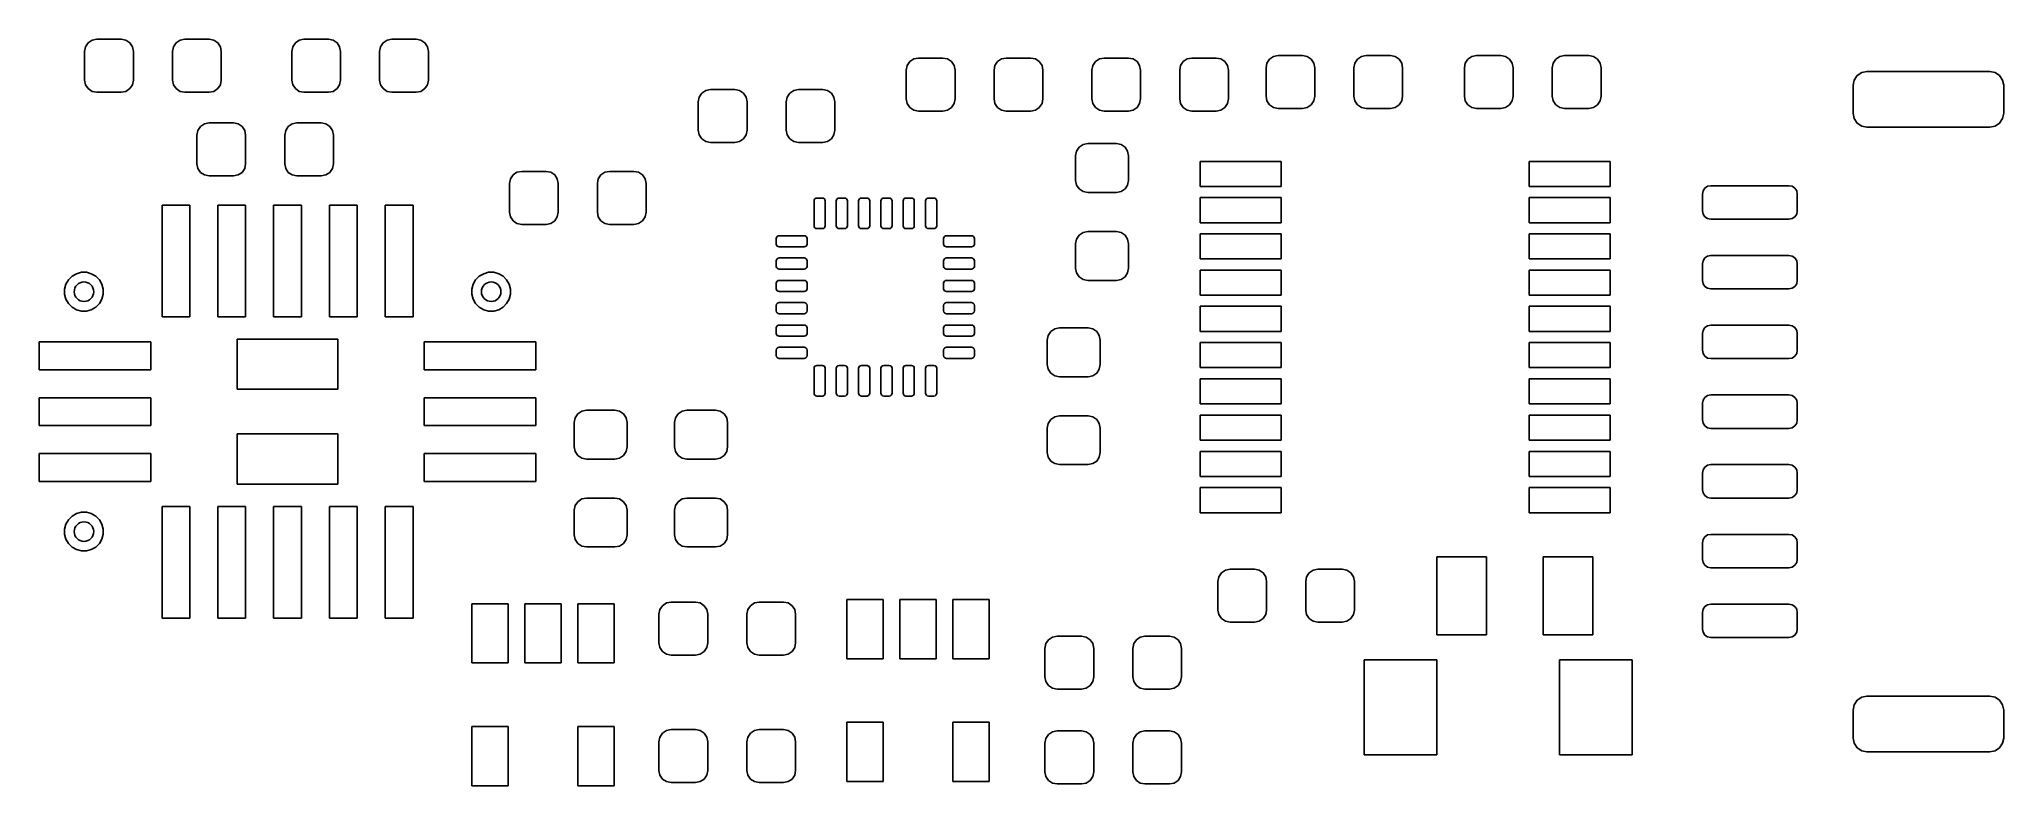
# Model space of a CAD drawing. Extents: x 5.61 to 7, y -4.12 to -3.59.
import ezdxf

# ---------------------------------------------------------------- set-up
doc = ezdxf.new("R2010")
doc.units = 0
doc.header["$MEASUREMENT"] = 0
doc.layers.add('BLACK', color=7, linetype='CONTINUOUS')

msp = doc.modelspace()

# ---------------------------------------------------------------- linework, layer by layer
at = {"layer": 'BLACK', "linetype": 'CONTINUOUS'}
for p, q in [((5.6458, -3.5994), (5.6464, -3.5961)), ((5.6458, -3.6195), (5.6458, -3.5994)), ((5.6464, -3.5961), (5.6483, -3.5933)), ((5.6483, -3.5933), (5.6511, -3.5914)), ((5.6511, -3.5914), (5.6544, -3.5907)), ((5.6544, -3.5907), (5.6716, -3.5907)), ((5.6716, -3.5907), (5.6749, -3.5914)), ((5.6749, -3.5914), (5.6777, -3.5933)), ((5.6777, -3.5933), (5.6796, -3.5961)), ((5.6796, -3.5961), (5.6802, -3.5994)), ((5.6802, -3.5994), (5.6802, -3.6195)), ((5.7078, -3.5994), (5.7084, -3.5961)), ((5.7078, -3.6195), (5.7078, -3.5994)), ((5.7084, -3.5961), (5.7103, -3.5933)), ((5.7103, -3.5933), (5.7131, -3.5914)), ((5.7131, -3.5914), (5.7164, -3.5907)), ((5.7164, -3.5907), (5.7336, -3.5907)), ((5.7336, -3.5907), (5.7369, -3.5914)), ((5.7369, -3.5914), (5.7397, -3.5933)), ((5.7397, -3.5933), (5.7416, -3.5961)), ((5.7416, -3.5961), (5.7422, -3.5994)), ((5.7422, -3.5994), (5.7422, -3.6195)), ((5.7919, -3.5994), (5.7926, -3.5961)), ((5.7919, -3.6195), (5.7919, -3.5994)), ((5.7926, -3.5961), (5.7945, -3.5933)), ((5.7945, -3.5933), (5.7972, -3.5914)), ((5.7972, -3.5914), (5.8005, -3.5907)), ((5.8005, -3.5907), (5.8178, -3.5907)), ((5.8178, -3.5907), (5.8211, -3.5914)), ((5.8211, -3.5914), (5.8239, -3.5933)), ((5.8239, -3.5933), (5.8257, -3.5961)), ((5.8257, -3.5961), (5.8264, -3.5994)), ((5.8264, -3.5994), (5.8264, -3.6195)), ((5.8539, -3.5994), (5.8546, -3.5961)), ((5.8539, -3.6195), (5.8539, -3.5994)), ((5.8546, -3.5961), (5.8565, -3.5933)), ((5.8565, -3.5933), (5.8593, -3.5914)), ((5.8593, -3.5914), (5.8625, -3.5907)), ((5.8625, -3.5907), (5.8798, -3.5907)), ((5.8798, -3.5907), (5.8831, -3.5914)), ((5.8831, -3.5914), (5.8859, -3.5933)), ((5.8859, -3.5933), (5.8877, -3.5961)), ((5.8877, -3.5961), (5.8884, -3.5994)), ((5.8884, -3.5994), (5.8884, -3.6195)), ((6.2309, -3.6046), (6.2342, -3.604)), ((6.2342, -3.604), (6.2514, -3.604)), ((6.2514, -3.604), (6.2547, -3.6046)), ((6.2929, -3.6046), (6.2962, -3.604)), ((6.2962, -3.604), (6.3134, -3.604)), ((6.3134, -3.604), (6.3167, -3.6046)), ((6.3619, -3.6046), (6.3652, -3.604)), ((6.3652, -3.604), (6.3824, -3.604)), ((6.3824, -3.604), (6.3857, -3.6046)), ((6.4239, -3.6046), (6.4272, -3.604)), ((6.4272, -3.604), (6.4444, -3.604)), ((6.4444, -3.604), (6.4477, -3.6046)), ((6.482, -3.6047), (6.4848, -3.6028)), ((6.4848, -3.6028), (6.4881, -3.6022)), ((6.4881, -3.6022), (6.5053, -3.6022)), ((6.5053, -3.6022), (6.5086, -3.6028)), ((6.5086, -3.6028), (6.5114, -3.6047)), ((6.544, -3.6047), (6.5468, -3.6028)), ((6.5468, -3.6028), (6.5501, -3.6022)), ((6.5501, -3.6022), (6.5673, -3.6022)), ((6.5673, -3.6022), (6.5706, -3.6028)), ((6.5706, -3.6028), (6.5734, -3.6047)), ((6.622, -3.6047), (6.6248, -3.6028)), ((6.6248, -3.6028), (6.6281, -3.6022)), ((6.6281, -3.6022), (6.6453, -3.6022)), ((6.6453, -3.6022), (6.6486, -3.6028)), ((6.6486, -3.6028), (6.6514, -3.6047)), ((6.684, -3.6047), (6.6868, -3.6028)), ((6.6868, -3.6028), (6.6901, -3.6022)), ((6.6901, -3.6022), (6.7073, -3.6022)), ((6.7073, -3.6022), (6.7106, -3.6028)), ((6.7106, -3.6028), (6.7134, -3.6047)), ((6.2256, -3.6126), (6.2262, -3.6093)), ((6.2256, -3.6328), (6.2256, -3.6126)), ((6.2262, -3.6093), (6.2281, -3.6065)), ((6.2281, -3.6065), (6.2309, -3.6046)), ((6.2547, -3.6046), (6.2575, -3.6065)), ((6.2575, -3.6065), (6.2593, -3.6093)), ((6.2593, -3.6093), (6.26, -3.6126)), ((6.26, -3.6126), (6.26, -3.6328)), ((6.2876, -3.6126), (6.2882, -3.6093)), ((6.2876, -3.6328), (6.2876, -3.6126)), ((6.2882, -3.6093), (6.2901, -3.6065)), ((6.2901, -3.6065), (6.2929, -3.6046)), ((6.3167, -3.6046), (6.3195, -3.6065)), ((6.3195, -3.6065), (6.3214, -3.6093)), ((6.3214, -3.6093), (6.322, -3.6126)), ((6.322, -3.6126), (6.322, -3.6328)), ((6.3566, -3.6126), (6.3572, -3.6093)), ((6.3566, -3.6328), (6.3566, -3.6126)), ((6.3572, -3.6093), (6.3591, -3.6065)), ((6.3591, -3.6065), (6.3619, -3.6046)), ((6.3857, -3.6046), (6.3885, -3.6065)), ((6.3885, -3.6065), (6.3903, -3.6093)), ((6.3903, -3.6093), (6.391, -3.6126)), ((6.391, -3.6126), (6.391, -3.6328)), ((6.4186, -3.6126), (6.4192, -3.6093)), ((6.4186, -3.6328), (6.4186, -3.6126)), ((6.4192, -3.6093), (6.4211, -3.6065)), ((6.4211, -3.6065), (6.4239, -3.6046)), ((6.4477, -3.6046), (6.4505, -3.6065)), ((6.4505, -3.6065), (6.4524, -3.6093)), ((6.4524, -3.6093), (6.453, -3.6126)), ((6.453, -3.6126), (6.453, -3.6328)), ((6.4795, -3.6108), (6.4801, -3.6075)), ((6.4795, -3.631), (6.4795, -3.6108)), ((6.4801, -3.6075), (6.482, -3.6047)), ((6.5114, -3.6047), (6.5133, -3.6075)), ((6.5133, -3.6075), (6.5139, -3.6108)), ((6.5139, -3.6108), (6.5139, -3.631)), ((6.5415, -3.6108), (6.5422, -3.6075)), ((6.5415, -3.631), (6.5415, -3.6108)), ((6.5422, -3.6075), (6.544, -3.6047)), ((6.5734, -3.6047), (6.5753, -3.6075)), ((6.5753, -3.6075), (6.5759, -3.6108)), ((6.5759, -3.6108), (6.5759, -3.631)), ((6.6195, -3.6108), (6.6201, -3.6075)), ((6.6195, -3.631), (6.6195, -3.6108)), ((6.6201, -3.6075), (6.622, -3.6047)), ((6.6514, -3.6047), (6.6533, -3.6075)), ((6.6533, -3.6075), (6.6539, -3.6108)), ((6.6539, -3.6108), (6.6539, -3.631)), ((6.6815, -3.6108), (6.6822, -3.6075)), ((6.6815, -3.631), (6.6815, -3.6108)), ((6.6822, -3.6075), (6.684, -3.6047)), ((6.7134, -3.6047), (6.7153, -3.6075)), ((6.7153, -3.6075), (6.7159, -3.6108)), ((6.7159, -3.6108), (6.7159, -3.631)), ((6.8945, -3.6195), (6.8967, -3.6163)), ((6.8967, -3.6163), (6.8999, -3.6141)), ((6.8999, -3.6141), (6.9036, -3.6134)), ((6.9036, -3.6134), (6.9902, -3.6134)), ((6.9902, -3.6134), (6.994, -3.6141)), ((6.994, -3.6141), (6.9972, -3.6163)), ((6.9972, -3.6163), (6.9993, -3.6195)), ((5.6464, -3.6228), (5.6458, -3.6195)), ((5.6483, -3.6256), (5.6464, -3.6228)), ((5.6511, -3.6275), (5.6483, -3.6256)), ((5.6544, -3.6281), (5.6511, -3.6275)), ((5.6716, -3.6281), (5.6544, -3.6281)), ((5.6749, -3.6275), (5.6716, -3.6281)), ((5.6777, -3.6256), (5.6749, -3.6275)), ((5.6796, -3.6228), (5.6777, -3.6256)), ((5.6802, -3.6195), (5.6796, -3.6228)), ((5.7084, -3.6228), (5.7078, -3.6195)), ((5.7103, -3.6256), (5.7084, -3.6228)), ((5.7131, -3.6275), (5.7103, -3.6256)), ((5.7164, -3.6281), (5.7131, -3.6275)), ((5.7336, -3.6281), (5.7164, -3.6281)), ((5.7369, -3.6275), (5.7336, -3.6281)), ((5.7397, -3.6256), (5.7369, -3.6275)), ((5.7416, -3.6228), (5.7397, -3.6256)), ((5.7422, -3.6195), (5.7416, -3.6228)), ((5.7926, -3.6228), (5.7919, -3.6195)), ((5.7945, -3.6256), (5.7926, -3.6228)), ((5.7972, -3.6275), (5.7945, -3.6256)), ((5.8005, -3.6281), (5.7972, -3.6275)), ((5.8178, -3.6281), (5.8005, -3.6281)), ((5.8211, -3.6275), (5.8178, -3.6281)), ((5.8239, -3.6256), (5.8211, -3.6275)), ((5.8257, -3.6228), (5.8239, -3.6256)), ((5.8264, -3.6195), (5.8257, -3.6228)), ((5.8546, -3.6228), (5.8539, -3.6195)), ((5.8565, -3.6256), (5.8546, -3.6228)), ((5.8593, -3.6275), (5.8565, -3.6256)), ((5.8625, -3.6281), (5.8593, -3.6275)), ((5.8798, -3.6281), (5.8625, -3.6281)), ((5.8831, -3.6275), (5.8798, -3.6281)), ((5.8859, -3.6256), (5.8831, -3.6275)), ((5.8877, -3.6228), (5.8859, -3.6256)), ((5.8884, -3.6195), (5.8877, -3.6228)), ((6.0788, -3.6348), (6.0795, -3.6315)), ((6.0795, -3.6315), (6.0814, -3.6287)), ((6.0814, -3.6287), (6.0842, -3.6268)), ((6.0842, -3.6268), (6.0875, -3.6262)), ((6.0875, -3.6262), (6.1047, -3.6262)), ((6.1047, -3.6262), (6.108, -3.6268)), ((6.108, -3.6268), (6.1108, -3.6287)), ((6.1108, -3.6287), (6.1126, -3.6315)), ((6.1126, -3.6315), (6.1133, -3.6348)), ((6.1408, -3.6348), (6.1415, -3.6315)), ((6.1415, -3.6315), (6.1434, -3.6287)), ((6.1434, -3.6287), (6.1462, -3.6268)), ((6.1462, -3.6268), (6.1495, -3.6262)), ((6.1495, -3.6262), (6.1667, -3.6262)), ((6.1667, -3.6262), (6.17, -3.6268)), ((6.17, -3.6268), (6.1728, -3.6287)), ((6.1728, -3.6287), (6.1746, -3.6315)), ((6.1746, -3.6315), (6.1753, -3.6348)), ((6.4801, -3.6343), (6.4795, -3.631)), ((6.5139, -3.631), (6.5133, -3.6343)), ((6.5422, -3.6343), (6.5415, -3.631)), ((6.5759, -3.631), (6.5753, -3.6343)), ((6.6201, -3.6343), (6.6195, -3.631)), ((6.6539, -3.631), (6.6533, -3.6343)), ((6.6822, -3.6343), (6.6815, -3.631)), ((6.7159, -3.631), (6.7153, -3.6343)), ((6.8938, -3.6232), (6.8945, -3.6195)), ((6.8938, -3.6429), (6.8938, -3.6232)), ((6.9993, -3.6195), (7.0001, -3.6232)), ((7.0001, -3.6232), (7.0001, -3.6429)), ((6.0788, -3.655), (6.0788, -3.6348)), ((6.1133, -3.6348), (6.1133, -3.655)), ((6.1408, -3.655), (6.1408, -3.6348)), ((6.1753, -3.6348), (6.1753, -3.655)), ((6.2262, -3.6361), (6.2256, -3.6328)), ((6.2281, -3.6389), (6.2262, -3.6361)), ((6.2309, -3.6407), (6.2281, -3.6389)), ((6.2342, -3.6414), (6.2309, -3.6407)), ((6.2514, -3.6414), (6.2342, -3.6414)), ((6.2547, -3.6407), (6.2514, -3.6414)), ((6.2575, -3.6389), (6.2547, -3.6407)), ((6.2593, -3.6361), (6.2575, -3.6389)), ((6.26, -3.6328), (6.2593, -3.6361)), ((6.2882, -3.6361), (6.2876, -3.6328)), ((6.2901, -3.6389), (6.2882, -3.6361)), ((6.2929, -3.6407), (6.2901, -3.6389)), ((6.2962, -3.6414), (6.2929, -3.6407)), ((6.3134, -3.6414), (6.2962, -3.6414)), ((6.3167, -3.6407), (6.3134, -3.6414)), ((6.3195, -3.6389), (6.3167, -3.6407)), ((6.3214, -3.6361), (6.3195, -3.6389)), ((6.322, -3.6328), (6.3214, -3.6361)), ((6.3572, -3.6361), (6.3566, -3.6328)), ((6.3591, -3.6389), (6.3572, -3.6361)), ((6.3619, -3.6407), (6.3591, -3.6389)), ((6.3652, -3.6414), (6.3619, -3.6407)), ((6.3824, -3.6414), (6.3652, -3.6414)), ((6.3857, -3.6407), (6.3824, -3.6414)), ((6.3885, -3.6389), (6.3857, -3.6407)), ((6.3903, -3.6361), (6.3885, -3.6389)), ((6.391, -3.6328), (6.3903, -3.6361)), ((6.4192, -3.6361), (6.4186, -3.6328)), ((6.4211, -3.6389), (6.4192, -3.6361)), ((6.4239, -3.6407), (6.4211, -3.6389)), ((6.4272, -3.6414), (6.4239, -3.6407)), ((6.4444, -3.6414), (6.4272, -3.6414)), ((6.4477, -3.6407), (6.4444, -3.6414)), ((6.4505, -3.6389), (6.4477, -3.6407)), ((6.4524, -3.6361), (6.4505, -3.6389)), ((6.453, -3.6328), (6.4524, -3.6361)), ((6.482, -3.637), (6.4801, -3.6343)), ((6.4848, -3.6389), (6.482, -3.637)), ((6.4881, -3.6396), (6.4848, -3.6389)), ((6.5053, -3.6396), (6.4881, -3.6396)), ((6.5086, -3.6389), (6.5053, -3.6396)), ((6.5114, -3.637), (6.5086, -3.6389)), ((6.5133, -3.6343), (6.5114, -3.637)), ((6.544, -3.637), (6.5422, -3.6343)), ((6.5468, -3.6389), (6.544, -3.637)), ((6.5501, -3.6396), (6.5468, -3.6389)), ((6.5673, -3.6396), (6.5501, -3.6396)), ((6.5706, -3.6389), (6.5673, -3.6396)), ((6.5734, -3.637), (6.5706, -3.6389)), ((6.5753, -3.6343), (6.5734, -3.637)), ((6.622, -3.637), (6.6201, -3.6343)), ((6.6248, -3.6389), (6.622, -3.637)), ((6.6281, -3.6396), (6.6248, -3.6389)), ((6.6453, -3.6396), (6.6281, -3.6396)), ((6.6486, -3.6389), (6.6453, -3.6396)), ((6.6514, -3.637), (6.6486, -3.6389)), ((6.6533, -3.6343), (6.6514, -3.637)), ((6.684, -3.637), (6.6822, -3.6343)), ((6.6868, -3.6389), (6.684, -3.637)), ((6.6901, -3.6396), (6.6868, -3.6389)), ((6.7073, -3.6396), (6.6901, -3.6396)), ((6.7106, -3.6389), (6.7073, -3.6396)), ((6.7134, -3.637), (6.7106, -3.6389)), ((6.7153, -3.6343), (6.7134, -3.637)), ((6.8945, -3.6467), (6.8938, -3.6429)), ((7.0001, -3.6429), (6.9993, -3.6467)), ((5.725, -3.6584), (5.7257, -3.6551)), ((5.725, -3.6786), (5.725, -3.6584)), ((5.7257, -3.6551), (5.7275, -3.6523)), ((5.7275, -3.6523), (5.7303, -3.6505)), ((5.7303, -3.6505), (5.7336, -3.6498)), ((5.7336, -3.6498), (5.7508, -3.6498)), ((5.7508, -3.6498), (5.7541, -3.6505)), ((5.7541, -3.6505), (5.7569, -3.6523)), ((5.7569, -3.6523), (5.7588, -3.6551)), ((5.7588, -3.6551), (5.7594, -3.6584)), ((5.7594, -3.6584), (5.7594, -3.6786)), ((5.787, -3.6584), (5.7877, -3.6551)), ((5.787, -3.6786), (5.787, -3.6584)), ((5.7877, -3.6551), (5.7895, -3.6523)), ((5.7895, -3.6523), (5.7923, -3.6505)), ((5.7923, -3.6505), (5.7956, -3.6498)), ((5.7956, -3.6498), (5.8128, -3.6498)), ((5.8128, -3.6498), (5.8161, -3.6505)), ((5.8161, -3.6505), (5.8189, -3.6523)), ((5.8189, -3.6523), (5.8208, -3.6551)), ((5.8208, -3.6551), (5.8215, -3.6584)), ((5.8215, -3.6584), (5.8215, -3.6786)), ((6.0795, -3.6583), (6.0788, -3.655)), ((6.0814, -3.6611), (6.0795, -3.6583)), ((6.1126, -3.6583), (6.1108, -3.6611)), ((6.1133, -3.655), (6.1126, -3.6583)), ((6.1415, -3.6583), (6.1408, -3.655)), ((6.1434, -3.6611), (6.1415, -3.6583)), ((6.1746, -3.6583), (6.1728, -3.6611)), ((6.1753, -3.655), (6.1746, -3.6583)), ((6.8967, -3.6499), (6.8945, -3.6467)), ((6.8999, -3.652), (6.8967, -3.6499)), ((6.9036, -3.6528), (6.8999, -3.652)), ((6.9902, -3.6528), (6.9036, -3.6528)), ((6.994, -3.652), (6.9902, -3.6528)), ((6.9972, -3.6499), (6.994, -3.652)), ((6.9993, -3.6467), (6.9972, -3.6499)), ((6.0842, -3.6629), (6.0814, -3.6611)), ((6.0875, -3.6636), (6.0842, -3.6629)), ((6.1047, -3.6636), (6.0875, -3.6636)), ((6.108, -3.6629), (6.1047, -3.6636)), ((6.1108, -3.6611), (6.108, -3.6629)), ((6.1462, -3.6629), (6.1434, -3.6611)), ((6.1495, -3.6636), (6.1462, -3.6629)), ((6.1667, -3.6636), (6.1495, -3.6636)), ((6.17, -3.6629), (6.1667, -3.6636)), ((6.1728, -3.6611), (6.17, -3.6629)), ((6.3451, -3.6731), (6.3457, -3.6698)), ((6.3451, -3.6903), (6.3451, -3.6731)), ((6.3457, -3.6698), (6.3476, -3.667)), ((6.3476, -3.667), (6.3504, -3.6651)), ((6.3504, -3.6651), (6.3537, -3.6644)), ((6.3537, -3.6644), (6.3739, -3.6644)), ((6.3739, -3.6644), (6.3772, -3.6651)), ((6.3772, -3.6651), (6.38, -3.667)), ((6.38, -3.667), (6.3818, -3.6698)), ((6.3818, -3.6698), (6.3825, -3.6731)), ((6.3825, -3.6731), (6.3825, -3.6903)), ((5.7257, -3.6819), (5.725, -3.6786)), ((5.7275, -3.6847), (5.7257, -3.6819)), ((5.7303, -3.6865), (5.7275, -3.6847)), ((5.7336, -3.6872), (5.7303, -3.6865)), ((5.7508, -3.6872), (5.7336, -3.6872)), ((5.7541, -3.6865), (5.7508, -3.6872)), ((5.7569, -3.6847), (5.7541, -3.6865)), ((5.7588, -3.6819), (5.7569, -3.6847)), ((5.7594, -3.6786), (5.7588, -3.6819)), ((5.7877, -3.6819), (5.787, -3.6786)), ((5.7895, -3.6847), (5.7877, -3.6819)), ((5.7923, -3.6865), (5.7895, -3.6847)), ((5.7956, -3.6872), (5.7923, -3.6865)), ((5.8128, -3.6872), (5.7956, -3.6872)), ((5.8161, -3.6865), (5.8128, -3.6872)), ((5.8189, -3.6847), (5.8161, -3.6865)), ((5.8208, -3.6819), (5.8189, -3.6847)), ((5.8215, -3.6786), (5.8208, -3.6819)), ((5.9462, -3.6893), (5.9481, -3.6865)), ((5.9481, -3.6865), (5.9509, -3.6846)), ((5.9509, -3.6846), (5.9542, -3.684)), ((5.9542, -3.684), (5.9714, -3.684)), ((5.9714, -3.684), (5.9747, -3.6846)), ((5.9747, -3.6846), (5.9775, -3.6865)), ((5.9775, -3.6865), (5.9793, -3.6893)), ((6.0082, -3.6893), (6.0101, -3.6865)), ((6.0101, -3.6865), (6.0129, -3.6846)), ((6.0129, -3.6846), (6.0162, -3.684)), ((6.0162, -3.684), (6.0334, -3.684)), ((6.0334, -3.684), (6.0367, -3.6846)), ((6.0367, -3.6846), (6.0395, -3.6865)), ((6.0395, -3.6865), (6.0414, -3.6893)), ((6.433, -3.6946), (6.433, -3.6769)), ((6.433, -3.6769), (6.4901, -3.6769)), ((6.4901, -3.6769), (6.4901, -3.6946)), ((6.6653, -3.6946), (6.6653, -3.6769)), ((6.6653, -3.6769), (6.7224, -3.6769)), ((6.7224, -3.6769), (6.7224, -3.6946)), ((5.9456, -3.6926), (5.9462, -3.6893)), ((5.9456, -3.7128), (5.9456, -3.6926)), ((5.9793, -3.6893), (5.98, -3.6926)), ((5.98, -3.6926), (5.98, -3.7128)), ((6.0076, -3.6926), (6.0082, -3.6893)), ((6.0076, -3.7128), (6.0076, -3.6926)), ((6.0414, -3.6893), (6.042, -3.6926)), ((6.042, -3.6926), (6.042, -3.7128)), ((6.3457, -3.6936), (6.3451, -3.6903)), ((6.3476, -3.6964), (6.3457, -3.6936)), ((6.3504, -3.6982), (6.3476, -3.6964)), ((6.3537, -3.6989), (6.3504, -3.6982)), ((6.3739, -3.6989), (6.3537, -3.6989)), ((6.3772, -3.6982), (6.3739, -3.6989)), ((6.38, -3.6964), (6.3772, -3.6982)), ((6.3818, -3.6936), (6.38, -3.6964)), ((6.3825, -3.6903), (6.3818, -3.6936)), ((6.4901, -3.6946), (6.433, -3.6946)), ((6.7224, -3.6946), (6.6653, -3.6946)), ((6.7875, -3.7), (6.7879, -3.6977)), ((6.7875, -3.7118), (6.7875, -3.7)), ((6.7879, -3.6977), (6.7892, -3.6958)), ((6.7892, -3.6958), (6.7911, -3.6945)), ((6.7911, -3.6945), (6.7934, -3.6941)), ((6.7934, -3.6941), (6.8485, -3.6941)), ((6.8485, -3.6941), (6.8508, -3.6945)), ((6.8508, -3.6945), (6.8527, -3.6958)), ((6.8527, -3.6958), (6.854, -3.6977)), ((6.854, -3.6977), (6.8544, -3.7)), ((6.8544, -3.7), (6.8544, -3.7118)), ((5.7004, -3.7866), (5.7004, -3.7079)), ((5.7004, -3.7079), (5.7201, -3.7079)), ((5.7201, -3.7079), (5.7201, -3.7866)), ((5.7398, -3.7866), (5.7398, -3.7079)), ((5.7398, -3.7079), (5.7594, -3.7079)), ((5.7594, -3.7079), (5.7594, -3.7866)), ((5.7791, -3.7866), (5.7791, -3.7079)), ((5.7791, -3.7079), (5.7988, -3.7079)), ((5.7988, -3.7079), (5.7988, -3.7866)), ((5.8185, -3.7866), (5.8185, -3.7079)), ((5.8185, -3.7079), (5.8382, -3.7079)), ((5.8382, -3.7079), (5.8382, -3.7866)), ((5.8579, -3.7866), (5.8579, -3.7079)), ((5.8579, -3.7079), (5.8776, -3.7079)), ((5.8776, -3.7079), (5.8776, -3.7866)), ((5.9462, -3.7161), (5.9456, -3.7128)), ((5.98, -3.7128), (5.9793, -3.7161)), ((6.0082, -3.7161), (6.0076, -3.7128)), ((6.042, -3.7128), (6.0414, -3.7161)), ((6.1605, -3.7048), (6.1606, -3.704)), ((6.1605, -3.7225), (6.1605, -3.7048)), ((6.1606, -3.704), (6.161, -3.7034)), ((6.161, -3.7034), (6.1617, -3.7029)), ((6.1617, -3.7029), (6.1624, -3.7028)), ((6.1624, -3.7028), (6.1664, -3.7028)), ((6.1664, -3.7028), (6.1671, -3.7029)), ((6.1671, -3.7029), (6.1678, -3.7034)), ((6.1678, -3.7034), (6.1682, -3.704)), ((6.1682, -3.704), (6.1683, -3.7048)), ((6.1683, -3.7048), (6.1683, -3.7225)), ((6.1762, -3.7048), (6.1764, -3.704)), ((6.1762, -3.7225), (6.1762, -3.7048)), ((6.1764, -3.704), (6.1768, -3.7034)), ((6.1768, -3.7034), (6.1774, -3.7029)), ((6.1774, -3.7029), (6.1782, -3.7028)), ((6.1782, -3.7028), (6.1821, -3.7028)), ((6.1821, -3.7028), (6.1829, -3.7029)), ((6.1829, -3.7029), (6.1835, -3.7034)), ((6.1835, -3.7034), (6.1839, -3.704)), ((6.1839, -3.704), (6.1841, -3.7048)), ((6.1841, -3.7048), (6.1841, -3.7225)), ((6.192, -3.7048), (6.1921, -3.704)), ((6.192, -3.7225), (6.192, -3.7048)), ((6.1921, -3.704), (6.1925, -3.7034)), ((6.1925, -3.7034), (6.1932, -3.7029)), ((6.1932, -3.7029), (6.1939, -3.7028)), ((6.1939, -3.7028), (6.1979, -3.7028)), ((6.1979, -3.7028), (6.1986, -3.7029)), ((6.1986, -3.7029), (6.1993, -3.7034)), ((6.1993, -3.7034), (6.1997, -3.704)), ((6.1997, -3.704), (6.1998, -3.7048)), ((6.1998, -3.7048), (6.1998, -3.7225)), ((6.2077, -3.7048), (6.2079, -3.704)), ((6.2077, -3.7225), (6.2077, -3.7048)), ((6.2079, -3.704), (6.2083, -3.7034)), ((6.2083, -3.7034), (6.2089, -3.7029)), ((6.2089, -3.7029), (6.2097, -3.7028)), ((6.2097, -3.7028), (6.2136, -3.7028)), ((6.2136, -3.7028), (6.2144, -3.7029)), ((6.2144, -3.7029), (6.215, -3.7034)), ((6.215, -3.7034), (6.2154, -3.704)), ((6.2154, -3.704), (6.2156, -3.7048)), ((6.2156, -3.7048), (6.2156, -3.7225)), ((6.2235, -3.7048), (6.2236, -3.704)), ((6.2235, -3.7225), (6.2235, -3.7048)), ((6.2236, -3.704), (6.224, -3.7034)), ((6.224, -3.7034), (6.2247, -3.7029)), ((6.2247, -3.7029), (6.2254, -3.7028)), ((6.2254, -3.7028), (6.2294, -3.7028)), ((6.2294, -3.7028), (6.2301, -3.7029)), ((6.2301, -3.7029), (6.2308, -3.7034)), ((6.2308, -3.7034), (6.2312, -3.704)), ((6.2312, -3.704), (6.2313, -3.7048)), ((6.2313, -3.7048), (6.2313, -3.7225)), ((6.2392, -3.7048), (6.2394, -3.704)), ((6.2392, -3.7225), (6.2392, -3.7048)), ((6.2394, -3.704), (6.2398, -3.7034)), ((6.2398, -3.7034), (6.2404, -3.7029)), ((6.2404, -3.7029), (6.2412, -3.7028)), ((6.2412, -3.7028), (6.2451, -3.7028)), ((6.2451, -3.7028), (6.2459, -3.7029)), ((6.2459, -3.7029), (6.2465, -3.7034)), ((6.2465, -3.7034), (6.2469, -3.704)), ((6.2469, -3.704), (6.2471, -3.7048)), ((6.2471, -3.7048), (6.2471, -3.7225)), ((6.433, -3.7202), (6.433, -3.7024)), ((6.433, -3.7024), (6.4901, -3.7024)), ((6.4901, -3.7024), (6.4901, -3.7202)), ((6.6653, -3.7202), (6.6653, -3.7024)), ((6.6653, -3.7024), (6.7224, -3.7024)), ((6.7224, -3.7024), (6.7224, -3.7202)), ((6.7879, -3.7141), (6.7875, -3.7118)), ((6.7892, -3.716), (6.7879, -3.7141)), ((6.854, -3.7141), (6.8527, -3.716)), ((6.8544, -3.7118), (6.854, -3.7141)), ((5.9481, -3.7189), (5.9462, -3.7161)), ((5.9509, -3.7207), (5.9481, -3.7189)), ((5.9542, -3.7214), (5.9509, -3.7207)), ((5.9714, -3.7214), (5.9542, -3.7214)), ((5.9747, -3.7207), (5.9714, -3.7214)), ((5.9775, -3.7189), (5.9747, -3.7207)), ((5.9793, -3.7161), (5.9775, -3.7189)), ((6.0101, -3.7189), (6.0082, -3.7161)), ((6.0129, -3.7207), (6.0101, -3.7189)), ((6.0162, -3.7214), (6.0129, -3.7207)), ((6.0334, -3.7214), (6.0162, -3.7214)), ((6.0367, -3.7207), (6.0334, -3.7214)), ((6.0395, -3.7189), (6.0367, -3.7207)), ((6.0414, -3.7161), (6.0395, -3.7189)), ((6.1606, -3.7232), (6.1605, -3.7225)), ((6.161, -3.7239), (6.1606, -3.7232)), ((6.1617, -3.7243), (6.161, -3.7239)), ((6.1624, -3.7244), (6.1617, -3.7243)), ((6.1664, -3.7244), (6.1624, -3.7244)), ((6.1671, -3.7243), (6.1664, -3.7244)), ((6.1678, -3.7239), (6.1671, -3.7243)), ((6.1682, -3.7232), (6.1678, -3.7239)), ((6.1683, -3.7225), (6.1682, -3.7232)), ((6.1764, -3.7232), (6.1762, -3.7225)), ((6.1768, -3.7239), (6.1764, -3.7232)), ((6.1774, -3.7243), (6.1768, -3.7239)), ((6.1782, -3.7244), (6.1774, -3.7243)), ((6.1821, -3.7244), (6.1782, -3.7244)), ((6.1829, -3.7243), (6.1821, -3.7244)), ((6.1835, -3.7239), (6.1829, -3.7243)), ((6.1839, -3.7232), (6.1835, -3.7239)), ((6.1841, -3.7225), (6.1839, -3.7232)), ((6.1921, -3.7232), (6.192, -3.7225)), ((6.1925, -3.7239), (6.1921, -3.7232)), ((6.1932, -3.7243), (6.1925, -3.7239)), ((6.1939, -3.7244), (6.1932, -3.7243)), ((6.1979, -3.7244), (6.1939, -3.7244)), ((6.1986, -3.7243), (6.1979, -3.7244)), ((6.1993, -3.7239), (6.1986, -3.7243)), ((6.1997, -3.7232), (6.1993, -3.7239)), ((6.1998, -3.7225), (6.1997, -3.7232)), ((6.2079, -3.7232), (6.2077, -3.7225)), ((6.2083, -3.7239), (6.2079, -3.7232)), ((6.2089, -3.7243), (6.2083, -3.7239)), ((6.2097, -3.7244), (6.2089, -3.7243)), ((6.2136, -3.7244), (6.2097, -3.7244)), ((6.2144, -3.7243), (6.2136, -3.7244)), ((6.215, -3.7239), (6.2144, -3.7243)), ((6.2154, -3.7232), (6.215, -3.7239)), ((6.2156, -3.7225), (6.2154, -3.7232)), ((6.2236, -3.7232), (6.2235, -3.7225)), ((6.224, -3.7239), (6.2236, -3.7232)), ((6.2247, -3.7243), (6.224, -3.7239)), ((6.2254, -3.7244), (6.2247, -3.7243)), ((6.2294, -3.7244), (6.2254, -3.7244)), ((6.2301, -3.7243), (6.2294, -3.7244)), ((6.2308, -3.7239), (6.2301, -3.7243)), ((6.2312, -3.7232), (6.2308, -3.7239)), ((6.2313, -3.7225), (6.2312, -3.7232)), ((6.2394, -3.7232), (6.2392, -3.7225)), ((6.2398, -3.7239), (6.2394, -3.7232)), ((6.2404, -3.7243), (6.2398, -3.7239)), ((6.2412, -3.7244), (6.2404, -3.7243)), ((6.2451, -3.7244), (6.2412, -3.7244)), ((6.2459, -3.7243), (6.2451, -3.7244)), ((6.2465, -3.7239), (6.2459, -3.7243)), ((6.2469, -3.7232), (6.2465, -3.7239)), ((6.2471, -3.7225), (6.2469, -3.7232)), ((6.3457, -3.7318), (6.3476, -3.729)), ((6.3476, -3.729), (6.3504, -3.7271)), ((6.3504, -3.7271), (6.3537, -3.7265)), ((6.3537, -3.7265), (6.3739, -3.7265)), ((6.3739, -3.7265), (6.3772, -3.7271)), ((6.3772, -3.7271), (6.38, -3.729)), ((6.38, -3.729), (6.3818, -3.7318)), ((6.4901, -3.7202), (6.433, -3.7202)), ((6.433, -3.7457), (6.433, -3.728)), ((6.433, -3.728), (6.4901, -3.728)), ((6.4901, -3.728), (6.4901, -3.7457)), ((6.7224, -3.7202), (6.6653, -3.7202)), ((6.6653, -3.7457), (6.6653, -3.728)), ((6.6653, -3.728), (6.7224, -3.728)), ((6.7224, -3.728), (6.7224, -3.7457)), ((6.7911, -3.7173), (6.7892, -3.716)), ((6.7934, -3.7177), (6.7911, -3.7173)), ((6.8485, -3.7177), (6.7934, -3.7177)), ((6.8508, -3.7173), (6.8485, -3.7177)), ((6.8527, -3.716), (6.8508, -3.7173)), ((6.1339, -3.7313), (6.134, -3.7306)), ((6.1339, -3.7353), (6.1339, -3.7313)), ((6.134, -3.736), (6.1339, -3.7353)), ((6.134, -3.7306), (6.1345, -3.7299)), ((6.1345, -3.7367), (6.134, -3.736)), ((6.1345, -3.7299), (6.1351, -3.7295)), ((6.1351, -3.7371), (6.1345, -3.7367)), ((6.1351, -3.7295), (6.1359, -3.7294)), ((6.1359, -3.7372), (6.1351, -3.7371)), ((6.1359, -3.7294), (6.1536, -3.7294)), ((6.1536, -3.7372), (6.1359, -3.7372)), ((6.1536, -3.7294), (6.1543, -3.7295)), ((6.1543, -3.7371), (6.1536, -3.7372)), ((6.1543, -3.7295), (6.155, -3.7299)), ((6.155, -3.7367), (6.1543, -3.7371)), ((6.155, -3.7299), (6.1554, -3.7306)), ((6.1554, -3.736), (6.155, -3.7367)), ((6.1554, -3.7306), (6.1556, -3.7313)), ((6.1556, -3.7353), (6.1554, -3.736)), ((6.1556, -3.7313), (6.1556, -3.7353)), ((6.252, -3.7313), (6.2522, -3.7306)), ((6.252, -3.7353), (6.252, -3.7313)), ((6.2522, -3.736), (6.252, -3.7353)), ((6.2522, -3.7306), (6.2526, -3.7299)), ((6.2526, -3.7367), (6.2522, -3.736)), ((6.2526, -3.7299), (6.2532, -3.7295)), ((6.2532, -3.7371), (6.2526, -3.7367)), ((6.2532, -3.7295), (6.254, -3.7294)), ((6.254, -3.7372), (6.2532, -3.7371)), ((6.254, -3.7294), (6.2717, -3.7294)), ((6.2717, -3.7372), (6.254, -3.7372)), ((6.2717, -3.7294), (6.2724, -3.7295)), ((6.2724, -3.7371), (6.2717, -3.7372)), ((6.2724, -3.7295), (6.2731, -3.7299)), ((6.2731, -3.7367), (6.2724, -3.7371)), ((6.2731, -3.7299), (6.2735, -3.7306)), ((6.2735, -3.736), (6.2731, -3.7367)), ((6.2735, -3.7306), (6.2737, -3.7313)), ((6.2737, -3.7353), (6.2735, -3.736)), ((6.2737, -3.7313), (6.2737, -3.7353)), ((6.3451, -3.7351), (6.3457, -3.7318)), ((6.3451, -3.7523), (6.3451, -3.7351)), ((6.3818, -3.7318), (6.3825, -3.7351)), ((6.3825, -3.7351), (6.3825, -3.7523)), ((5.6369, -3.758), (5.64, -3.7562)), ((5.64, -3.7562), (5.6435, -3.7552)), ((5.6435, -3.7552), (5.6471, -3.7552)), ((5.6471, -3.7552), (5.6505, -3.7562)), ((5.6505, -3.7562), (5.6537, -3.758)), ((5.9243, -3.758), (5.9274, -3.7562)), ((5.9274, -3.7562), (5.9309, -3.7552)), ((5.9309, -3.7552), (5.9345, -3.7552)), ((5.9345, -3.7552), (5.938, -3.7562)), ((5.938, -3.7562), (5.9411, -3.758)), ((6.1339, -3.7471), (6.134, -3.7463)), ((6.1339, -3.751), (6.1339, -3.7471)), ((6.134, -3.7518), (6.1339, -3.751)), ((6.134, -3.7463), (6.1345, -3.7457)), ((6.1345, -3.7524), (6.134, -3.7518)), ((6.1345, -3.7457), (6.1351, -3.7453)), ((6.1351, -3.7528), (6.1345, -3.7524)), ((6.1351, -3.7453), (6.1359, -3.7451)), ((6.1359, -3.753), (6.1351, -3.7528)), ((6.1359, -3.7451), (6.1536, -3.7451)), ((6.1536, -3.753), (6.1359, -3.753)), ((6.1536, -3.7451), (6.1543, -3.7453)), ((6.1543, -3.7528), (6.1536, -3.753)), ((6.1543, -3.7453), (6.155, -3.7457)), ((6.155, -3.7524), (6.1543, -3.7528)), ((6.155, -3.7457), (6.1554, -3.7463)), ((6.1554, -3.7518), (6.155, -3.7524)), ((6.1554, -3.7463), (6.1556, -3.7471)), ((6.1556, -3.751), (6.1554, -3.7518)), ((6.1556, -3.7471), (6.1556, -3.751)), ((6.252, -3.7471), (6.2522, -3.7463)), ((6.252, -3.751), (6.252, -3.7471)), ((6.2522, -3.7518), (6.252, -3.751)), ((6.2522, -3.7463), (6.2526, -3.7457)), ((6.2526, -3.7524), (6.2522, -3.7518)), ((6.2526, -3.7457), (6.2532, -3.7453)), ((6.2532, -3.7528), (6.2526, -3.7524)), ((6.2532, -3.7453), (6.254, -3.7451)), ((6.254, -3.753), (6.2532, -3.7528)), ((6.254, -3.7451), (6.2717, -3.7451)), ((6.2717, -3.753), (6.254, -3.753)), ((6.2717, -3.7451), (6.2724, -3.7453)), ((6.2724, -3.7528), (6.2717, -3.753)), ((6.2724, -3.7453), (6.2731, -3.7457)), ((6.2731, -3.7524), (6.2724, -3.7528)), ((6.2731, -3.7457), (6.2735, -3.7463)), ((6.2735, -3.7518), (6.2731, -3.7524)), ((6.2735, -3.7463), (6.2737, -3.7471)), ((6.2737, -3.751), (6.2735, -3.7518)), ((6.2737, -3.7471), (6.2737, -3.751)), ((6.3457, -3.7556), (6.3451, -3.7523)), ((6.3476, -3.7584), (6.3457, -3.7556)), ((6.3818, -3.7556), (6.38, -3.7584)), ((6.3825, -3.7523), (6.3818, -3.7556)), ((6.4901, -3.7457), (6.433, -3.7457)), ((6.433, -3.7713), (6.433, -3.7536)), ((6.433, -3.7536), (6.4901, -3.7536)), ((6.4901, -3.7536), (6.4901, -3.7713)), ((6.7224, -3.7457), (6.6653, -3.7457)), ((6.6653, -3.7713), (6.6653, -3.7536)), ((6.6653, -3.7536), (6.7224, -3.7536)), ((6.7224, -3.7536), (6.7224, -3.7713)), ((6.7875, -3.7492), (6.7879, -3.747)), ((6.7875, -3.761), (6.7875, -3.7492)), ((6.7879, -3.747), (6.7892, -3.745)), ((6.7892, -3.745), (6.7911, -3.7438)), ((6.7911, -3.7438), (6.7934, -3.7433)), ((6.7934, -3.7433), (6.8485, -3.7433)), ((6.8485, -3.7433), (6.8508, -3.7438)), ((6.8508, -3.7438), (6.8527, -3.745)), ((6.8527, -3.745), (6.854, -3.747)), ((6.854, -3.747), (6.8544, -3.7492)), ((6.8544, -3.7492), (6.8544, -3.761)), ((5.6316, -3.7671), (5.6325, -3.7636)), ((5.6316, -3.7707), (5.6316, -3.7671)), ((5.6325, -3.7742), (5.6316, -3.7707)), ((5.6325, -3.7636), (5.6343, -3.7605)), ((5.6343, -3.7605), (5.6369, -3.758)), ((5.6537, -3.758), (5.6562, -3.7605)), ((5.6562, -3.7605), (5.658, -3.7636)), ((5.658, -3.7636), (5.6589, -3.7671)), ((5.6589, -3.7707), (5.658, -3.7742)), ((5.6589, -3.7671), (5.6589, -3.7707)), ((5.919, -3.7671), (5.9199, -3.7636)), ((5.919, -3.7707), (5.919, -3.7671)), ((5.9199, -3.7742), (5.919, -3.7707)), ((5.9199, -3.7636), (5.9217, -3.7605)), ((5.9217, -3.7605), (5.9243, -3.758)), ((5.9411, -3.758), (5.9436, -3.7605)), ((5.9436, -3.7605), (5.9454, -3.7636)), ((5.9454, -3.7636), (5.9463, -3.7671)), ((5.9463, -3.7707), (5.9454, -3.7742)), ((5.9463, -3.7671), (5.9463, -3.7707)), ((6.1339, -3.7628), (6.134, -3.7621)), ((6.1339, -3.7668), (6.1339, -3.7628)), ((6.134, -3.7675), (6.1339, -3.7668)), ((6.134, -3.7621), (6.1345, -3.7614)), ((6.1345, -3.7682), (6.134, -3.7675)), ((6.1345, -3.7614), (6.1351, -3.761)), ((6.1351, -3.7686), (6.1345, -3.7682)), ((6.1351, -3.761), (6.1359, -3.7609)), ((6.1359, -3.7687), (6.1351, -3.7686)), ((6.1359, -3.7609), (6.1536, -3.7609)), ((6.1536, -3.7687), (6.1359, -3.7687)), ((6.1536, -3.7609), (6.1543, -3.761)), ((6.1543, -3.7686), (6.1536, -3.7687)), ((6.1543, -3.761), (6.155, -3.7614)), ((6.155, -3.7682), (6.1543, -3.7686)), ((6.155, -3.7614), (6.1554, -3.7621)), ((6.1554, -3.7675), (6.155, -3.7682)), ((6.1554, -3.7621), (6.1556, -3.7628)), ((6.1556, -3.7668), (6.1554, -3.7675)), ((6.1556, -3.7628), (6.1556, -3.7668)), ((6.252, -3.7628), (6.2522, -3.7621)), ((6.252, -3.7668), (6.252, -3.7628)), ((6.2522, -3.7675), (6.252, -3.7668)), ((6.2522, -3.7621), (6.2526, -3.7614)), ((6.2526, -3.7682), (6.2522, -3.7675)), ((6.2526, -3.7614), (6.2532, -3.761)), ((6.2532, -3.7686), (6.2526, -3.7682)), ((6.2532, -3.761), (6.254, -3.7609)), ((6.254, -3.7687), (6.2532, -3.7686)), ((6.254, -3.7609), (6.2717, -3.7609)), ((6.2717, -3.7687), (6.254, -3.7687)), ((6.2717, -3.7609), (6.2724, -3.761)), ((6.2724, -3.7686), (6.2717, -3.7687)), ((6.2724, -3.761), (6.2731, -3.7614)), ((6.2731, -3.7682), (6.2724, -3.7686)), ((6.2731, -3.7614), (6.2735, -3.7621)), ((6.2735, -3.7675), (6.2731, -3.7682)), ((6.2735, -3.7621), (6.2737, -3.7628)), ((6.2737, -3.7668), (6.2735, -3.7675)), ((6.2737, -3.7628), (6.2737, -3.7668)), ((6.3504, -3.7602), (6.3476, -3.7584)), ((6.3537, -3.7609), (6.3504, -3.7602)), ((6.3739, -3.7609), (6.3537, -3.7609)), ((6.3772, -3.7602), (6.3739, -3.7609)), ((6.38, -3.7584), (6.3772, -3.7602)), ((6.7879, -3.7633), (6.7875, -3.761)), ((6.7892, -3.7652), (6.7879, -3.7633)), ((6.7911, -3.7665), (6.7892, -3.7652)), ((6.7934, -3.7669), (6.7911, -3.7665)), ((6.8485, -3.7669), (6.7934, -3.7669)), ((6.8508, -3.7665), (6.8485, -3.7669)), ((6.8527, -3.7652), (6.8508, -3.7665)), ((6.854, -3.7633), (6.8527, -3.7652)), ((6.8544, -3.761), (6.854, -3.7633)), ((5.6343, -3.7773), (5.6325, -3.7742)), ((5.6369, -3.7798), (5.6343, -3.7773)), ((5.64, -3.7816), (5.6369, -3.7798)), ((5.6435, -3.7826), (5.64, -3.7816)), ((5.6471, -3.7826), (5.6435, -3.7826)), ((5.6505, -3.7816), (5.6471, -3.7826)), ((5.6537, -3.7798), (5.6505, -3.7816)), ((5.6562, -3.7773), (5.6537, -3.7798)), ((5.658, -3.7742), (5.6562, -3.7773)), ((5.9217, -3.7773), (5.9199, -3.7742)), ((5.9243, -3.7798), (5.9217, -3.7773)), ((5.9274, -3.7816), (5.9243, -3.7798)), ((5.9309, -3.7826), (5.9274, -3.7816)), ((5.9345, -3.7826), (5.9309, -3.7826)), ((5.938, -3.7816), (5.9345, -3.7826)), ((5.9411, -3.7798), (5.938, -3.7816)), ((5.9436, -3.7773), (5.9411, -3.7798)), ((5.9454, -3.7742), (5.9436, -3.7773)), ((6.1339, -3.7786), (6.134, -3.7778)), ((6.1339, -3.7825), (6.1339, -3.7786)), ((6.134, -3.7833), (6.1339, -3.7825)), ((6.134, -3.7778), (6.1345, -3.7772)), ((6.1345, -3.7839), (6.134, -3.7833)), ((6.1345, -3.7772), (6.1351, -3.7768)), ((6.1351, -3.7843), (6.1345, -3.7839)), ((6.1351, -3.7768), (6.1359, -3.7766)), ((6.1359, -3.7845), (6.1351, -3.7843)), ((6.1359, -3.7766), (6.1536, -3.7766)), ((6.1536, -3.7845), (6.1359, -3.7845)), ((6.1536, -3.7766), (6.1543, -3.7768)), ((6.1543, -3.7843), (6.1536, -3.7845)), ((6.1543, -3.7768), (6.155, -3.7772)), ((6.155, -3.7839), (6.1543, -3.7843)), ((6.155, -3.7772), (6.1554, -3.7778)), ((6.1554, -3.7833), (6.155, -3.7839)), ((6.1554, -3.7778), (6.1556, -3.7786)), ((6.1556, -3.7825), (6.1554, -3.7833)), ((6.1556, -3.7786), (6.1556, -3.7825)), ((6.252, -3.7786), (6.2522, -3.7778)), ((6.252, -3.7825), (6.252, -3.7786)), ((6.2522, -3.7833), (6.252, -3.7825)), ((6.2522, -3.7778), (6.2526, -3.7772)), ((6.2526, -3.7839), (6.2522, -3.7833)), ((6.2526, -3.7772), (6.2532, -3.7768)), ((6.2532, -3.7843), (6.2526, -3.7839)), ((6.2532, -3.7768), (6.254, -3.7766)), ((6.254, -3.7845), (6.2532, -3.7843)), ((6.254, -3.7766), (6.2717, -3.7766)), ((6.2717, -3.7845), (6.254, -3.7845)), ((6.2717, -3.7766), (6.2724, -3.7768)), ((6.2724, -3.7843), (6.2717, -3.7845)), ((6.2724, -3.7768), (6.2731, -3.7772)), ((6.2731, -3.7839), (6.2724, -3.7843)), ((6.2731, -3.7772), (6.2735, -3.7778)), ((6.2735, -3.7833), (6.2731, -3.7839)), ((6.2735, -3.7778), (6.2737, -3.7786)), ((6.2737, -3.7825), (6.2735, -3.7833)), ((6.2737, -3.7786), (6.2737, -3.7825)), ((6.4901, -3.7713), (6.433, -3.7713)), ((6.433, -3.7969), (6.433, -3.7792)), ((6.433, -3.7792), (6.4901, -3.7792)), ((6.4901, -3.7792), (6.4901, -3.7969)), ((6.7224, -3.7713), (6.6653, -3.7713)), ((6.6653, -3.7969), (6.6653, -3.7792)), ((6.6653, -3.7792), (6.7224, -3.7792)), ((6.7224, -3.7792), (6.7224, -3.7969)), ((5.7201, -3.7866), (5.7004, -3.7866)), ((5.7594, -3.7866), (5.7398, -3.7866)), ((5.7988, -3.7866), (5.7791, -3.7866)), ((5.8382, -3.7866), (5.8185, -3.7866)), ((5.8776, -3.7866), (5.8579, -3.7866)), ((6.1339, -3.7943), (6.134, -3.7936)), ((6.1339, -3.7983), (6.1339, -3.7943)), ((6.134, -3.799), (6.1339, -3.7983)), ((6.134, -3.7936), (6.1345, -3.7929)), ((6.1345, -3.7929), (6.1351, -3.7925)), ((6.1351, -3.7925), (6.1359, -3.7924)), ((6.1359, -3.7924), (6.1536, -3.7924)), ((6.1536, -3.7924), (6.1543, -3.7925)), ((6.1543, -3.7925), (6.155, -3.7929)), ((6.155, -3.7929), (6.1554, -3.7936)), ((6.1554, -3.7936), (6.1556, -3.7943)), ((6.1556, -3.7983), (6.1554, -3.799)), ((6.1556, -3.7943), (6.1556, -3.7983)), ((6.252, -3.7943), (6.2522, -3.7936)), ((6.252, -3.7983), (6.252, -3.7943)), ((6.2522, -3.799), (6.252, -3.7983)), ((6.2522, -3.7936), (6.2526, -3.7929)), ((6.2526, -3.7929), (6.2532, -3.7925)), ((6.2532, -3.7925), (6.254, -3.7924)), ((6.254, -3.7924), (6.2717, -3.7924)), ((6.2717, -3.7924), (6.2724, -3.7925)), ((6.2724, -3.7925), (6.2731, -3.7929)), ((6.2731, -3.7929), (6.2735, -3.7936)), ((6.2735, -3.7936), (6.2737, -3.7943)), ((6.2737, -3.7983), (6.2735, -3.799)), ((6.2737, -3.7943), (6.2737, -3.7983)), ((6.3257, -3.7998), (6.3276, -3.797)), ((6.3276, -3.797), (6.3304, -3.7951)), ((6.3304, -3.7951), (6.3337, -3.7944)), ((6.3337, -3.7944), (6.3539, -3.7944)), ((6.3539, -3.7944), (6.3572, -3.7951)), ((6.3572, -3.7951), (6.36, -3.797)), ((6.36, -3.797), (6.3618, -3.7998)), ((6.4901, -3.7969), (6.433, -3.7969)), ((6.7224, -3.7969), (6.6653, -3.7969)), ((6.7875, -3.7984), (6.7879, -3.7962)), ((6.7875, -3.8102), (6.7875, -3.7984)), ((6.7879, -3.7962), (6.7892, -3.7942)), ((6.7892, -3.7942), (6.7911, -3.793)), ((6.7911, -3.793), (6.7934, -3.7925)), ((6.7934, -3.7925), (6.8485, -3.7925)), ((6.8485, -3.7925), (6.8508, -3.793)), ((6.8508, -3.793), (6.8527, -3.7942)), ((6.8527, -3.7942), (6.854, -3.7962)), ((6.854, -3.7962), (6.8544, -3.7984)), ((6.8544, -3.7984), (6.8544, -3.8102)), ((5.6138, -3.824), (5.6138, -3.8043)), ((5.6138, -3.8043), (5.6925, -3.8043)), ((5.6925, -3.8043), (5.6925, -3.824)), ((5.7535, -3.8378), (5.7535, -3.8024)), ((5.7535, -3.8024), (5.8244, -3.8024)), ((5.8244, -3.8024), (5.8244, -3.8378)), ((5.8854, -3.824), (5.8854, -3.8043)), ((5.8854, -3.8043), (5.9642, -3.8043)), ((5.9642, -3.8043), (5.9642, -3.824)), ((6.1339, -3.8101), (6.134, -3.8093)), ((6.1339, -3.814), (6.1339, -3.8101)), ((6.1345, -3.7997), (6.134, -3.799)), ((6.134, -3.8093), (6.1345, -3.8087)), ((6.1351, -3.8001), (6.1345, -3.7997)), ((6.1345, -3.8087), (6.1351, -3.8083)), ((6.1359, -3.8002), (6.1351, -3.8001)), ((6.1351, -3.8083), (6.1359, -3.8081)), ((6.1536, -3.8002), (6.1359, -3.8002)), ((6.1359, -3.8081), (6.1536, -3.8081)), ((6.1543, -3.8001), (6.1536, -3.8002)), ((6.1536, -3.8081), (6.1543, -3.8083)), ((6.155, -3.7997), (6.1543, -3.8001)), ((6.1543, -3.8083), (6.155, -3.8087)), ((6.1554, -3.799), (6.155, -3.7997)), ((6.155, -3.8087), (6.1554, -3.8093)), ((6.1554, -3.8093), (6.1556, -3.8101)), ((6.1556, -3.8101), (6.1556, -3.814)), ((6.252, -3.8101), (6.2522, -3.8093)), ((6.252, -3.814), (6.252, -3.8101)), ((6.2526, -3.7997), (6.2522, -3.799)), ((6.2522, -3.8093), (6.2526, -3.8087)), ((6.2532, -3.8001), (6.2526, -3.7997)), ((6.2526, -3.8087), (6.2532, -3.8083)), ((6.254, -3.8002), (6.2532, -3.8001)), ((6.2532, -3.8083), (6.254, -3.8081)), ((6.2717, -3.8002), (6.254, -3.8002)), ((6.254, -3.8081), (6.2717, -3.8081)), ((6.2724, -3.8001), (6.2717, -3.8002)), ((6.2717, -3.8081), (6.2724, -3.8083)), ((6.2731, -3.7997), (6.2724, -3.8001)), ((6.2724, -3.8083), (6.2731, -3.8087)), ((6.2735, -3.799), (6.2731, -3.7997)), ((6.2731, -3.8087), (6.2735, -3.8093)), ((6.2735, -3.8093), (6.2737, -3.8101)), ((6.2737, -3.8101), (6.2737, -3.814)), ((6.3251, -3.8031), (6.3257, -3.7998)), ((6.3251, -3.8203), (6.3251, -3.8031)), ((6.3618, -3.7998), (6.3625, -3.8031)), ((6.3625, -3.8031), (6.3625, -3.8203)), ((6.433, -3.8225), (6.433, -3.8048)), ((6.433, -3.8048), (6.4901, -3.8048)), ((6.4901, -3.8048), (6.4901, -3.8225)), ((6.6653, -3.8225), (6.6653, -3.8048)), ((6.6653, -3.8048), (6.7224, -3.8048)), ((6.7224, -3.8048), (6.7224, -3.8225)), ((6.7879, -3.8125), (6.7875, -3.8102)), ((6.8544, -3.8102), (6.854, -3.8125)), ((5.6925, -3.824), (5.6138, -3.824)), ((5.9642, -3.824), (5.8854, -3.824)), ((6.134, -3.8148), (6.1339, -3.814)), ((6.1345, -3.8154), (6.134, -3.8148)), ((6.1351, -3.8158), (6.1345, -3.8154)), ((6.1359, -3.816), (6.1351, -3.8158)), ((6.1536, -3.816), (6.1359, -3.816)), ((6.1543, -3.8158), (6.1536, -3.816)), ((6.155, -3.8154), (6.1543, -3.8158)), ((6.1554, -3.8148), (6.155, -3.8154)), ((6.1556, -3.814), (6.1554, -3.8148)), ((6.1605, -3.8229), (6.1606, -3.8221)), ((6.1605, -3.8406), (6.1605, -3.8229)), ((6.1606, -3.8221), (6.161, -3.8215)), ((6.161, -3.8215), (6.1617, -3.8211)), ((6.1617, -3.8211), (6.1624, -3.8209)), ((6.1624, -3.8209), (6.1664, -3.8209)), ((6.1664, -3.8209), (6.1671, -3.8211)), ((6.1671, -3.8211), (6.1678, -3.8215)), ((6.1678, -3.8215), (6.1682, -3.8221)), ((6.1682, -3.8221), (6.1683, -3.8229)), ((6.1683, -3.8229), (6.1683, -3.8406)), ((6.1762, -3.8229), (6.1764, -3.8221)), ((6.1762, -3.8406), (6.1762, -3.8229)), ((6.1764, -3.8221), (6.1768, -3.8215)), ((6.1768, -3.8215), (6.1774, -3.8211)), ((6.1774, -3.8211), (6.1782, -3.8209)), ((6.1782, -3.8209), (6.1821, -3.8209)), ((6.1821, -3.8209), (6.1829, -3.8211)), ((6.1829, -3.8211), (6.1835, -3.8215)), ((6.1835, -3.8215), (6.1839, -3.8221)), ((6.1839, -3.8221), (6.1841, -3.8229)), ((6.1841, -3.8229), (6.1841, -3.8406)), ((6.192, -3.8229), (6.1921, -3.8221)), ((6.192, -3.8406), (6.192, -3.8229)), ((6.1921, -3.8221), (6.1925, -3.8215)), ((6.1925, -3.8215), (6.1932, -3.8211)), ((6.1932, -3.8211), (6.1939, -3.8209)), ((6.1939, -3.8209), (6.1979, -3.8209)), ((6.1979, -3.8209), (6.1986, -3.8211)), ((6.1986, -3.8211), (6.1993, -3.8215)), ((6.1993, -3.8215), (6.1997, -3.8221)), ((6.1997, -3.8221), (6.1998, -3.8229)), ((6.1998, -3.8229), (6.1998, -3.8406)), ((6.2077, -3.8229), (6.2079, -3.8221)), ((6.2077, -3.8406), (6.2077, -3.8229)), ((6.2079, -3.8221), (6.2083, -3.8215)), ((6.2083, -3.8215), (6.2089, -3.8211)), ((6.2089, -3.8211), (6.2097, -3.8209)), ((6.2097, -3.8209), (6.2136, -3.8209)), ((6.2136, -3.8209), (6.2144, -3.8211)), ((6.2144, -3.8211), (6.215, -3.8215)), ((6.215, -3.8215), (6.2154, -3.8221)), ((6.2154, -3.8221), (6.2156, -3.8229)), ((6.2156, -3.8229), (6.2156, -3.8406)), ((6.2235, -3.8229), (6.2236, -3.8221)), ((6.2235, -3.8406), (6.2235, -3.8229)), ((6.2236, -3.8221), (6.224, -3.8215)), ((6.224, -3.8215), (6.2247, -3.8211)), ((6.2247, -3.8211), (6.2254, -3.8209)), ((6.2254, -3.8209), (6.2294, -3.8209)), ((6.2294, -3.8209), (6.2301, -3.8211)), ((6.2301, -3.8211), (6.2308, -3.8215)), ((6.2308, -3.8215), (6.2312, -3.8221)), ((6.2312, -3.8221), (6.2313, -3.8229)), ((6.2313, -3.8229), (6.2313, -3.8406)), ((6.2392, -3.8229), (6.2394, -3.8221)), ((6.2392, -3.8406), (6.2392, -3.8229)), ((6.2394, -3.8221), (6.2398, -3.8215)), ((6.2398, -3.8215), (6.2404, -3.8211)), ((6.2404, -3.8211), (6.2412, -3.8209)), ((6.2412, -3.8209), (6.2451, -3.8209)), ((6.2451, -3.8209), (6.2459, -3.8211)), ((6.2459, -3.8211), (6.2465, -3.8215)), ((6.2465, -3.8215), (6.2469, -3.8221)), ((6.2469, -3.8221), (6.2471, -3.8229)), ((6.2471, -3.8229), (6.2471, -3.8406)), ((6.2522, -3.8148), (6.252, -3.814)), ((6.2526, -3.8154), (6.2522, -3.8148)), ((6.2532, -3.8158), (6.2526, -3.8154)), ((6.254, -3.816), (6.2532, -3.8158)), ((6.2717, -3.816), (6.254, -3.816)), ((6.2724, -3.8158), (6.2717, -3.816)), ((6.2731, -3.8154), (6.2724, -3.8158)), ((6.2735, -3.8148), (6.2731, -3.8154)), ((6.2737, -3.814), (6.2735, -3.8148)), ((6.3257, -3.8236), (6.3251, -3.8203)), ((6.3276, -3.8264), (6.3257, -3.8236)), ((6.3618, -3.8236), (6.36, -3.8264)), ((6.3625, -3.8203), (6.3618, -3.8236)), ((6.4901, -3.8225), (6.433, -3.8225)), ((6.7224, -3.8225), (6.6653, -3.8225)), ((6.7892, -3.8144), (6.7879, -3.8125)), ((6.7911, -3.8157), (6.7892, -3.8144)), ((6.7934, -3.8161), (6.7911, -3.8157)), ((6.8485, -3.8161), (6.7934, -3.8161)), ((6.8508, -3.8157), (6.8485, -3.8161)), ((6.8527, -3.8144), (6.8508, -3.8157)), ((6.854, -3.8125), (6.8527, -3.8144)), ((5.8244, -3.8378), (5.7535, -3.8378)), ((6.3304, -3.8282), (6.3276, -3.8264)), ((6.3337, -3.8289), (6.3304, -3.8282)), ((6.3539, -3.8289), (6.3337, -3.8289)), ((6.3572, -3.8282), (6.3539, -3.8289)), ((6.36, -3.8264), (6.3572, -3.8282)), ((6.433, -3.8481), (6.433, -3.8304)), ((6.433, -3.8304), (6.4901, -3.8304)), ((6.4901, -3.8304), (6.4901, -3.8481)), ((6.6653, -3.8481), (6.6653, -3.8304)), ((6.6653, -3.8304), (6.7224, -3.8304)), ((6.7224, -3.8304), (6.7224, -3.8481)), ((5.6138, -3.8634), (5.6138, -3.8437)), ((5.6138, -3.8437), (5.6925, -3.8437)), ((5.6925, -3.8437), (5.6925, -3.8634)), ((5.8854, -3.8634), (5.8854, -3.8437)), ((5.8854, -3.8437), (5.9642, -3.8437)), ((5.9642, -3.8437), (5.9642, -3.8634)), ((5.9938, -3.8551), (5.9966, -3.8532)), ((5.9966, -3.8532), (5.9999, -3.8526)), ((5.9999, -3.8526), (6.02, -3.8526)), ((6.02, -3.8526), (6.0233, -3.8532)), ((6.0233, -3.8532), (6.0261, -3.8551)), ((6.0646, -3.8551), (6.0674, -3.8532)), ((6.0674, -3.8532), (6.0707, -3.8526)), ((6.0707, -3.8526), (6.0909, -3.8526)), ((6.0909, -3.8526), (6.0942, -3.8532)), ((6.0942, -3.8532), (6.097, -3.8551)), ((6.1606, -3.8413), (6.1605, -3.8406)), ((6.161, -3.842), (6.1606, -3.8413)), ((6.1617, -3.8424), (6.161, -3.842)), ((6.1624, -3.8426), (6.1617, -3.8424)), ((6.1664, -3.8426), (6.1624, -3.8426)), ((6.1671, -3.8424), (6.1664, -3.8426)), ((6.1678, -3.842), (6.1671, -3.8424)), ((6.1682, -3.8413), (6.1678, -3.842)), ((6.1683, -3.8406), (6.1682, -3.8413)), ((6.1764, -3.8413), (6.1762, -3.8406)), ((6.1768, -3.842), (6.1764, -3.8413)), ((6.1774, -3.8424), (6.1768, -3.842)), ((6.1782, -3.8426), (6.1774, -3.8424)), ((6.1821, -3.8426), (6.1782, -3.8426)), ((6.1829, -3.8424), (6.1821, -3.8426)), ((6.1835, -3.842), (6.1829, -3.8424)), ((6.1839, -3.8413), (6.1835, -3.842)), ((6.1841, -3.8406), (6.1839, -3.8413)), ((6.1921, -3.8413), (6.192, -3.8406)), ((6.1925, -3.842), (6.1921, -3.8413)), ((6.1932, -3.8424), (6.1925, -3.842)), ((6.1939, -3.8426), (6.1932, -3.8424)), ((6.1979, -3.8426), (6.1939, -3.8426)), ((6.1986, -3.8424), (6.1979, -3.8426)), ((6.1993, -3.842), (6.1986, -3.8424)), ((6.1997, -3.8413), (6.1993, -3.842)), ((6.1998, -3.8406), (6.1997, -3.8413)), ((6.2079, -3.8413), (6.2077, -3.8406)), ((6.2083, -3.842), (6.2079, -3.8413)), ((6.2089, -3.8424), (6.2083, -3.842)), ((6.2097, -3.8426), (6.2089, -3.8424)), ((6.2136, -3.8426), (6.2097, -3.8426)), ((6.2144, -3.8424), (6.2136, -3.8426)), ((6.215, -3.842), (6.2144, -3.8424)), ((6.2154, -3.8413), (6.215, -3.842)), ((6.2156, -3.8406), (6.2154, -3.8413)), ((6.2236, -3.8413), (6.2235, -3.8406)), ((6.224, -3.842), (6.2236, -3.8413)), ((6.2247, -3.8424), (6.224, -3.842)), ((6.2254, -3.8426), (6.2247, -3.8424)), ((6.2294, -3.8426), (6.2254, -3.8426)), ((6.2301, -3.8424), (6.2294, -3.8426)), ((6.2308, -3.842), (6.2301, -3.8424)), ((6.2312, -3.8413), (6.2308, -3.842)), ((6.2313, -3.8406), (6.2312, -3.8413)), ((6.2394, -3.8413), (6.2392, -3.8406)), ((6.2398, -3.842), (6.2394, -3.8413)), ((6.2404, -3.8424), (6.2398, -3.842)), ((6.2412, -3.8426), (6.2404, -3.8424)), ((6.2451, -3.8426), (6.2412, -3.8426)), ((6.2459, -3.8424), (6.2451, -3.8426)), ((6.2465, -3.842), (6.2459, -3.8424)), ((6.2469, -3.8413), (6.2465, -3.842)), ((6.2471, -3.8406), (6.2469, -3.8413)), ((6.4901, -3.8481), (6.433, -3.8481)), ((6.7224, -3.8481), (6.6653, -3.8481)), ((6.7875, -3.8476), (6.7879, -3.8454)), ((6.7875, -3.8594), (6.7875, -3.8476)), ((6.7879, -3.8454), (6.7892, -3.8435)), ((6.7892, -3.8435), (6.7911, -3.8422)), ((6.7911, -3.8422), (6.7934, -3.8417)), ((6.7934, -3.8417), (6.8485, -3.8417)), ((6.8485, -3.8417), (6.8508, -3.8422)), ((6.8508, -3.8422), (6.8527, -3.8435)), ((6.8527, -3.8435), (6.854, -3.8454)), ((6.854, -3.8454), (6.8544, -3.8476)), ((6.8544, -3.8476), (6.8544, -3.8594)), ((5.6925, -3.8634), (5.6138, -3.8634)), ((5.9642, -3.8634), (5.8854, -3.8634)), ((5.9912, -3.8612), (5.9919, -3.8579)), ((5.9912, -3.8784), (5.9912, -3.8612)), ((5.9919, -3.8579), (5.9938, -3.8551)), ((6.0261, -3.8551), (6.028, -3.8579)), ((6.028, -3.8579), (6.0286, -3.8612)), ((6.0286, -3.8612), (6.0286, -3.8784)), ((6.0621, -3.8612), (6.0628, -3.8579)), ((6.0621, -3.8784), (6.0621, -3.8612)), ((6.0628, -3.8579), (6.0646, -3.8551)), ((6.097, -3.8551), (6.0989, -3.8579)), ((6.0989, -3.8579), (6.0995, -3.8612)), ((6.0995, -3.8612), (6.0995, -3.8784)), ((6.3251, -3.8651), (6.3257, -3.8618)), ((6.3251, -3.8823), (6.3251, -3.8651)), ((6.3257, -3.8618), (6.3276, -3.859)), ((6.3276, -3.859), (6.3304, -3.8571)), ((6.3304, -3.8571), (6.3337, -3.8565)), ((6.3337, -3.8565), (6.3539, -3.8565)), ((6.3539, -3.8565), (6.3572, -3.8571)), ((6.3572, -3.8571), (6.36, -3.859)), ((6.36, -3.859), (6.3618, -3.8618)), ((6.3618, -3.8618), (6.3625, -3.8651)), ((6.3625, -3.8651), (6.3625, -3.8823)), ((6.433, -3.8737), (6.433, -3.856)), ((6.433, -3.856), (6.4901, -3.856)), ((6.4901, -3.856), (6.4901, -3.8737)), ((6.6653, -3.8737), (6.6653, -3.856)), ((6.6653, -3.856), (6.7224, -3.856)), ((6.7224, -3.856), (6.7224, -3.8737)), ((6.7879, -3.8617), (6.7875, -3.8594)), ((6.7892, -3.8636), (6.7879, -3.8617)), ((6.7911, -3.8649), (6.7892, -3.8636)), ((6.7934, -3.8654), (6.7911, -3.8649)), ((6.8485, -3.8654), (6.7934, -3.8654)), ((6.8508, -3.8649), (6.8485, -3.8654)), ((6.8527, -3.8636), (6.8508, -3.8649)), ((6.854, -3.8617), (6.8527, -3.8636)), ((6.8544, -3.8594), (6.854, -3.8617)), ((5.7535, -3.9047), (5.7535, -3.8693)), ((5.7535, -3.8693), (5.8244, -3.8693)), ((5.8244, -3.8693), (5.8244, -3.9047)), ((5.9919, -3.8817), (5.9912, -3.8784)), ((6.0286, -3.8784), (6.028, -3.8817)), ((6.0628, -3.8817), (6.0621, -3.8784)), ((6.0995, -3.8784), (6.0989, -3.8817)), ((6.4901, -3.8737), (6.433, -3.8737)), ((6.433, -3.8993), (6.433, -3.8816)), ((6.433, -3.8816), (6.4901, -3.8816)), ((6.4901, -3.8816), (6.4901, -3.8993)), ((6.7224, -3.8737), (6.6653, -3.8737)), ((6.6653, -3.8993), (6.6653, -3.8816)), ((6.6653, -3.8816), (6.7224, -3.8816)), ((6.7224, -3.8816), (6.7224, -3.8993)), ((5.6138, -3.9028), (5.6138, -3.8831)), ((5.6138, -3.8831), (5.6925, -3.8831)), ((5.6925, -3.8831), (5.6925, -3.9028)), ((5.8854, -3.9028), (5.8854, -3.8831)), ((5.8854, -3.8831), (5.9642, -3.8831)), ((5.9642, -3.8831), (5.9642, -3.9028)), ((5.9938, -3.8845), (5.9919, -3.8817)), ((5.9966, -3.8864), (5.9938, -3.8845)), ((5.9999, -3.887), (5.9966, -3.8864)), ((6.02, -3.887), (5.9999, -3.887)), ((6.0233, -3.8864), (6.02, -3.887)), ((6.0261, -3.8845), (6.0233, -3.8864)), ((6.028, -3.8817), (6.0261, -3.8845)), ((6.0646, -3.8845), (6.0628, -3.8817)), ((6.0674, -3.8864), (6.0646, -3.8845)), ((6.0707, -3.887), (6.0674, -3.8864)), ((6.0909, -3.887), (6.0707, -3.887)), ((6.0942, -3.8864), (6.0909, -3.887)), ((6.097, -3.8845), (6.0942, -3.8864)), ((6.0989, -3.8817), (6.097, -3.8845)), ((6.3257, -3.8856), (6.3251, -3.8823)), ((6.3276, -3.8884), (6.3257, -3.8856)), ((6.3304, -3.8902), (6.3276, -3.8884)), ((6.3337, -3.8909), (6.3304, -3.8902)), ((6.3539, -3.8909), (6.3337, -3.8909)), ((6.3572, -3.8902), (6.3539, -3.8909)), ((6.36, -3.8884), (6.3572, -3.8902)), ((6.3618, -3.8856), (6.36, -3.8884)), ((6.3625, -3.8823), (6.3618, -3.8856)), ((6.7875, -3.8969), (6.7879, -3.8946)), ((6.7879, -3.8946), (6.7892, -3.8927)), ((6.7892, -3.8927), (6.7911, -3.8914)), ((6.7911, -3.8914), (6.7934, -3.8909)), ((6.7934, -3.8909), (6.8485, -3.8909)), ((6.8485, -3.8909), (6.8508, -3.8914)), ((6.8508, -3.8914), (6.8527, -3.8927)), ((6.8527, -3.8927), (6.854, -3.8946)), ((6.854, -3.8946), (6.8544, -3.8969)), ((5.6925, -3.9028), (5.6138, -3.9028)), ((5.8244, -3.9047), (5.7535, -3.9047)), ((5.9642, -3.9028), (5.8854, -3.9028)), ((6.4901, -3.8993), (6.433, -3.8993)), ((6.433, -3.9249), (6.433, -3.9072)), ((6.433, -3.9072), (6.4901, -3.9072)), ((6.4901, -3.9072), (6.4901, -3.9249)), ((6.7224, -3.8993), (6.6653, -3.8993)), ((6.6653, -3.9249), (6.6653, -3.9072)), ((6.6653, -3.9072), (6.7224, -3.9072)), ((6.7224, -3.9072), (6.7224, -3.9249)), ((6.7875, -3.9087), (6.7875, -3.8969)), ((6.7879, -3.9109), (6.7875, -3.9087)), ((6.8544, -3.9087), (6.854, -3.9109)), ((6.8544, -3.8969), (6.8544, -3.9087)), ((5.7004, -3.9992), (5.7004, -3.9205)), ((5.7004, -3.9205), (5.7201, -3.9205)), ((5.7201, -3.9205), (5.7201, -3.9992)), ((5.7398, -3.9992), (5.7398, -3.9205)), ((5.7398, -3.9205), (5.7594, -3.9205)), ((5.7594, -3.9205), (5.7594, -3.9992)), ((5.7791, -3.9992), (5.7791, -3.9205)), ((5.7791, -3.9205), (5.7988, -3.9205)), ((5.7988, -3.9205), (5.7988, -3.9992)), ((5.8185, -3.9992), (5.8185, -3.9205)), ((5.8185, -3.9205), (5.8382, -3.9205)), ((5.8382, -3.9205), (5.8382, -3.9992)), ((5.8579, -3.9992), (5.8579, -3.9205)), ((5.8579, -3.9205), (5.8776, -3.9205)), ((5.8776, -3.9205), (5.8776, -3.9992)), ((5.9912, -3.9232), (5.9919, -3.9199)), ((5.9912, -3.9404), (5.9912, -3.9232)), ((5.9919, -3.9199), (5.9938, -3.9171)), ((5.9938, -3.9171), (5.9966, -3.9152)), ((5.9966, -3.9152), (5.9999, -3.9146)), ((5.9999, -3.9146), (6.02, -3.9146)), ((6.02, -3.9146), (6.0233, -3.9152)), ((6.0233, -3.9152), (6.0261, -3.9171)), ((6.0261, -3.9171), (6.028, -3.9199)), ((6.028, -3.9199), (6.0286, -3.9232)), ((6.0286, -3.9232), (6.0286, -3.9404)), ((6.0621, -3.9232), (6.0628, -3.9199)), ((6.0621, -3.9404), (6.0621, -3.9232)), ((6.0628, -3.9199), (6.0646, -3.9171)), ((6.0646, -3.9171), (6.0674, -3.9152)), ((6.0674, -3.9152), (6.0707, -3.9146)), ((6.0707, -3.9146), (6.0909, -3.9146)), ((6.0909, -3.9146), (6.0942, -3.9152)), ((6.0942, -3.9152), (6.097, -3.9171)), ((6.097, -3.9171), (6.0989, -3.9199)), ((6.0989, -3.9199), (6.0995, -3.9232)), ((6.0995, -3.9232), (6.0995, -3.9404)), ((6.7892, -3.9128), (6.7879, -3.9109)), ((6.7911, -3.9141), (6.7892, -3.9128)), ((6.7934, -3.9146), (6.7911, -3.9141)), ((6.8485, -3.9146), (6.7934, -3.9146)), ((6.8508, -3.9141), (6.8485, -3.9146)), ((6.8527, -3.9128), (6.8508, -3.9141)), ((6.854, -3.9109), (6.8527, -3.9128)), ((5.6316, -3.9364), (5.6325, -3.9329)), ((5.6316, -3.94), (5.6316, -3.9364)), ((5.6325, -3.9329), (5.6343, -3.9298)), ((5.6343, -3.9298), (5.6369, -3.9273)), ((5.6369, -3.9273), (5.64, -3.9255)), ((5.64, -3.9255), (5.6435, -3.9245)), ((5.6435, -3.9245), (5.6471, -3.9245)), ((5.6471, -3.9245), (5.6505, -3.9255)), ((5.6505, -3.9255), (5.6537, -3.9273)), ((5.6537, -3.9273), (5.6562, -3.9298)), ((5.6562, -3.9298), (5.658, -3.9329)), ((5.658, -3.9329), (5.6589, -3.9364)), ((5.6589, -3.9364), (5.6589, -3.94)), ((6.4901, -3.9249), (6.433, -3.9249)), ((6.7224, -3.9249), (6.6653, -3.9249)), ((5.6325, -3.9435), (5.6316, -3.94)), ((5.6343, -3.9466), (5.6325, -3.9435)), ((5.6369, -3.9491), (5.6343, -3.9466)), ((5.64, -3.9509), (5.6369, -3.9491)), ((5.6435, -3.9519), (5.64, -3.9509)), ((5.6505, -3.9509), (5.6471, -3.9519)), ((5.6537, -3.9491), (5.6505, -3.9509)), ((5.6562, -3.9466), (5.6537, -3.9491)), ((5.658, -3.9435), (5.6562, -3.9466)), ((5.6589, -3.94), (5.658, -3.9435)), ((5.9919, -3.9437), (5.9912, -3.9404)), ((5.9938, -3.9465), (5.9919, -3.9437)), ((5.9966, -3.9484), (5.9938, -3.9465)), ((5.9999, -3.949), (5.9966, -3.9484)), ((6.02, -3.949), (5.9999, -3.949)), ((6.0233, -3.9484), (6.02, -3.949)), ((6.0261, -3.9465), (6.0233, -3.9484)), ((6.028, -3.9437), (6.0261, -3.9465)), ((6.0286, -3.9404), (6.028, -3.9437)), ((6.0628, -3.9437), (6.0621, -3.9404)), ((6.0646, -3.9465), (6.0628, -3.9437)), ((6.0674, -3.9484), (6.0646, -3.9465)), ((6.0707, -3.949), (6.0674, -3.9484)), ((6.0909, -3.949), (6.0707, -3.949)), ((6.0942, -3.9484), (6.0909, -3.949)), ((6.097, -3.9465), (6.0942, -3.9484)), ((6.0989, -3.9437), (6.097, -3.9465)), ((6.0995, -3.9404), (6.0989, -3.9437)), ((6.7875, -3.9461), (6.7879, -3.9438)), ((6.7875, -3.9579), (6.7875, -3.9461)), ((6.7879, -3.9438), (6.7892, -3.9419)), ((6.7892, -3.9419), (6.7911, -3.9406)), ((6.7911, -3.9406), (6.7934, -3.9402)), ((6.7934, -3.9402), (6.8485, -3.9402)), ((6.8485, -3.9402), (6.8508, -3.9406)), ((6.8508, -3.9406), (6.8527, -3.9419)), ((6.8527, -3.9419), (6.854, -3.9438)), ((6.854, -3.9438), (6.8544, -3.9461)), ((6.8544, -3.9461), (6.8544, -3.9579)), ((5.6471, -3.9519), (5.6435, -3.9519)), ((6.4508, -3.9654), (6.4541, -3.9648)), ((6.4541, -3.9648), (6.4713, -3.9648)), ((6.4713, -3.9648), (6.4746, -3.9654)), ((6.5128, -3.9654), (6.5161, -3.9648)), ((6.5161, -3.9648), (6.5333, -3.9648)), ((6.5333, -3.9648), (6.5366, -3.9654)), ((6.6001, -4.011), (6.6001, -3.956)), ((6.6001, -3.956), (6.6351, -3.956)), ((6.6351, -3.956), (6.6351, -4.011)), ((6.6751, -4.011), (6.6751, -3.956)), ((6.6751, -3.956), (6.7101, -3.956)), ((6.7101, -3.956), (6.7101, -4.011)), ((6.7879, -3.9601), (6.7875, -3.9579)), ((6.7892, -3.962), (6.7879, -3.9601)), ((6.7911, -3.9633), (6.7892, -3.962)), ((6.7934, -3.9638), (6.7911, -3.9633)), ((6.8485, -3.9638), (6.7934, -3.9638)), ((6.8508, -3.9633), (6.8485, -3.9638)), ((6.8527, -3.962), (6.8508, -3.9633)), ((6.854, -3.9601), (6.8527, -3.962)), ((6.8544, -3.9579), (6.854, -3.9601)), ((6.4455, -3.9734), (6.4461, -3.9701)), ((6.4455, -3.9936), (6.4455, -3.9734)), ((6.4461, -3.9701), (6.448, -3.9673)), ((6.448, -3.9673), (6.4508, -3.9654)), ((6.4746, -3.9654), (6.4774, -3.9673)), ((6.4774, -3.9673), (6.4793, -3.9701)), ((6.4793, -3.9701), (6.4799, -3.9734)), ((6.4799, -3.9734), (6.4799, -3.9936)), ((6.5075, -3.9734), (6.5081, -3.9701)), ((6.5075, -3.9936), (6.5075, -3.9734)), ((6.5081, -3.9701), (6.51, -3.9673)), ((6.51, -3.9673), (6.5128, -3.9654)), ((6.5366, -3.9654), (6.5394, -3.9673)), ((6.5394, -3.9673), (6.5413, -3.9701)), ((6.5413, -3.9701), (6.5419, -3.9734)), ((6.5419, -3.9734), (6.5419, -3.9936)), ((5.9191, -4.0309), (5.9191, -3.9892)), ((5.9191, -3.9892), (5.9447, -3.9892)), ((5.9447, -3.9892), (5.9447, -4.0309)), ((5.9565, -4.0309), (5.9565, -3.9892)), ((5.9565, -3.9892), (5.9821, -3.9892)), ((5.9821, -3.9892), (5.9821, -4.0309)), ((5.9939, -4.0309), (5.9939, -3.9892)), ((5.9939, -3.9892), (6.0195, -3.9892)), ((6.0195, -3.9892), (6.0195, -4.0309)), ((6.0517, -3.9933), (6.0536, -3.9905)), ((6.0536, -3.9905), (6.0564, -3.9886)), ((6.0564, -3.9886), (6.0597, -3.988)), ((6.0597, -3.988), (6.0769, -3.988)), ((6.0769, -3.988), (6.0802, -3.9886)), ((6.0802, -3.9886), (6.083, -3.9905)), ((6.083, -3.9905), (6.0849, -3.9933)), ((6.1137, -3.9933), (6.1156, -3.9905)), ((6.1156, -3.9905), (6.1184, -3.9886)), ((6.1184, -3.9886), (6.1217, -3.988)), ((6.1217, -3.988), (6.1389, -3.988)), ((6.1389, -3.988), (6.1422, -3.9886)), ((6.1422, -3.9886), (6.145, -3.9905)), ((6.145, -3.9905), (6.1469, -3.9933)), ((6.1837, -4.028), (6.1837, -3.9862)), ((6.1837, -3.9862), (6.2093, -3.9862)), ((6.2093, -3.9862), (6.2093, -4.028)), ((6.2211, -4.028), (6.2211, -3.9862)), ((6.2211, -3.9862), (6.2467, -3.9862)), ((6.2467, -3.9862), (6.2467, -4.028)), ((6.2585, -4.028), (6.2585, -3.9862)), ((6.2585, -3.9862), (6.2841, -3.9862)), ((6.2841, -3.9862), (6.2841, -4.028)), ((6.7879, -3.993), (6.7892, -3.9911)), ((6.7892, -3.9911), (6.7911, -3.9898)), ((6.7911, -3.9898), (6.7934, -3.9894)), ((6.7934, -3.9894), (6.8485, -3.9894)), ((6.8485, -3.9894), (6.8508, -3.9898)), ((6.8508, -3.9898), (6.8527, -3.9911)), ((6.8527, -3.9911), (6.854, -3.993)), ((5.7201, -3.9992), (5.7004, -3.9992)), ((5.7594, -3.9992), (5.7398, -3.9992)), ((5.7988, -3.9992), (5.7791, -3.9992)), ((5.8382, -3.9992), (5.8185, -3.9992)), ((5.8776, -3.9992), (5.8579, -3.9992)), ((6.0511, -3.9966), (6.0517, -3.9933)), ((6.0511, -4.0168), (6.0511, -3.9966)), ((6.0849, -3.9933), (6.0855, -3.9966)), ((6.0855, -3.9966), (6.0855, -4.0168)), ((6.1131, -3.9966), (6.1137, -3.9933)), ((6.1131, -4.0168), (6.1131, -3.9966)), ((6.1469, -3.9933), (6.1475, -3.9966)), ((6.1475, -3.9966), (6.1475, -4.0168)), ((6.4461, -3.9968), (6.4455, -3.9936)), ((6.448, -3.9996), (6.4461, -3.9968)), ((6.4508, -4.0015), (6.448, -3.9996)), ((6.4541, -4.0022), (6.4508, -4.0015)), ((6.4713, -4.0022), (6.4541, -4.0022)), ((6.4746, -4.0015), (6.4713, -4.0022)), ((6.4774, -3.9996), (6.4746, -4.0015)), ((6.4793, -3.9968), (6.4774, -3.9996)), ((6.4799, -3.9936), (6.4793, -3.9968)), ((6.5081, -3.9968), (6.5075, -3.9936)), ((6.51, -3.9996), (6.5081, -3.9968)), ((6.5128, -4.0015), (6.51, -3.9996)), ((6.5161, -4.0022), (6.5128, -4.0015)), ((6.5333, -4.0022), (6.5161, -4.0022)), ((6.5366, -4.0015), (6.5333, -4.0022)), ((6.5394, -3.9996), (6.5366, -4.0015)), ((6.5413, -3.9968), (6.5394, -3.9996)), ((6.5419, -3.9936), (6.5413, -3.9968)), ((6.7875, -3.9953), (6.7879, -3.993)), ((6.7875, -4.0071), (6.7875, -3.9953)), ((6.854, -3.993), (6.8544, -3.9953)), ((6.8544, -3.9953), (6.8544, -4.0071)), ((6.0517, -4.0201), (6.0511, -4.0168)), ((6.0536, -4.0229), (6.0517, -4.0201)), ((6.0849, -4.0201), (6.083, -4.0229)), ((6.0855, -4.0168), (6.0849, -4.0201)), ((6.1137, -4.0201), (6.1131, -4.0168)), ((6.1156, -4.0229), (6.1137, -4.0201)), ((6.1469, -4.0201), (6.145, -4.0229)), ((6.1475, -4.0168), (6.1469, -4.0201)), ((6.3234, -4.0206), (6.3241, -4.0173)), ((6.3241, -4.0173), (6.3259, -4.0145)), ((6.3259, -4.0145), (6.3287, -4.0127)), ((6.3287, -4.0127), (6.332, -4.012)), ((6.332, -4.012), (6.3493, -4.012)), ((6.3493, -4.012), (6.3526, -4.0127)), ((6.3526, -4.0127), (6.3554, -4.0145)), ((6.3554, -4.0145), (6.3572, -4.0173)), ((6.3572, -4.0173), (6.3579, -4.0206)), ((6.3854, -4.0206), (6.3861, -4.0173)), ((6.3861, -4.0173), (6.388, -4.0145)), ((6.388, -4.0145), (6.3907, -4.0127)), ((6.3907, -4.0127), (6.394, -4.012)), ((6.394, -4.012), (6.4113, -4.012)), ((6.4113, -4.012), (6.4146, -4.0127)), ((6.4146, -4.0127), (6.4174, -4.0145)), ((6.4174, -4.0145), (6.4192, -4.0173)), ((6.4192, -4.0173), (6.4199, -4.0206)), ((6.6351, -4.011), (6.6001, -4.011)), ((6.7101, -4.011), (6.6751, -4.011)), ((6.7879, -4.0093), (6.7875, -4.0071)), ((6.7892, -4.0113), (6.7879, -4.0093)), ((6.7911, -4.0125), (6.7892, -4.0113)), ((6.7934, -4.013), (6.7911, -4.0125)), ((6.8485, -4.013), (6.7934, -4.013)), ((6.8508, -4.0125), (6.8485, -4.013)), ((6.8527, -4.0113), (6.8508, -4.0125)), ((6.854, -4.0093), (6.8527, -4.0113)), ((6.8544, -4.0071), (6.854, -4.0093)), ((5.9447, -4.0309), (5.9191, -4.0309)), ((5.9821, -4.0309), (5.9565, -4.0309)), ((6.0195, -4.0309), (5.9939, -4.0309)), ((6.0564, -4.0247), (6.0536, -4.0229)), ((6.0597, -4.0254), (6.0564, -4.0247)), ((6.0769, -4.0254), (6.0597, -4.0254)), ((6.0802, -4.0247), (6.0769, -4.0254)), ((6.083, -4.0229), (6.0802, -4.0247)), ((6.1184, -4.0247), (6.1156, -4.0229)), ((6.1217, -4.0254), (6.1184, -4.0247)), ((6.1389, -4.0254), (6.1217, -4.0254)), ((6.1422, -4.0247), (6.1389, -4.0254)), ((6.145, -4.0229), (6.1422, -4.0247)), ((6.2093, -4.028), (6.1837, -4.028)), ((6.2467, -4.028), (6.2211, -4.028)), ((6.2841, -4.028), (6.2585, -4.028)), ((6.3234, -4.0408), (6.3234, -4.0206)), ((6.3579, -4.0206), (6.3579, -4.0408)), ((6.3854, -4.0408), (6.3854, -4.0206)), ((6.4199, -4.0206), (6.4199, -4.0408)), ((6.5488, -4.0957), (6.5488, -4.0287)), ((6.5488, -4.0287), (6.6, -4.0287)), ((6.6, -4.0287), (6.6, -4.0957)), ((6.6866, -4.0957), (6.6866, -4.0287)), ((6.6866, -4.0287), (6.7378, -4.0287)), ((6.7378, -4.0287), (6.7378, -4.0957)), ((6.3241, -4.0441), (6.3234, -4.0408)), ((6.3259, -4.0469), (6.3241, -4.0441)), ((6.3287, -4.0488), (6.3259, -4.0469)), ((6.3554, -4.0469), (6.3526, -4.0488)), ((6.3572, -4.0441), (6.3554, -4.0469)), ((6.3579, -4.0408), (6.3572, -4.0441)), ((6.3861, -4.0441), (6.3854, -4.0408)), ((6.388, -4.0469), (6.3861, -4.0441)), ((6.3907, -4.0488), (6.388, -4.0469)), ((6.4174, -4.0469), (6.4146, -4.0488)), ((6.4192, -4.0441), (6.4174, -4.0469)), ((6.4199, -4.0408), (6.4192, -4.0441)), ((6.332, -4.0494), (6.3287, -4.0488)), ((6.3493, -4.0494), (6.332, -4.0494)), ((6.3526, -4.0488), (6.3493, -4.0494)), ((6.394, -4.0494), (6.3907, -4.0488)), ((6.4113, -4.0494), (6.394, -4.0494)), ((6.4146, -4.0488), (6.4113, -4.0494)), ((6.8938, -4.0642), (6.8945, -4.0604)), ((6.8945, -4.0604), (6.8967, -4.0572)), ((6.8967, -4.0572), (6.8999, -4.0551)), ((6.8999, -4.0551), (6.9036, -4.0543)), ((6.9036, -4.0543), (6.9902, -4.0543)), ((6.9902, -4.0543), (6.994, -4.0551)), ((6.994, -4.0551), (6.9972, -4.0572)), ((6.9972, -4.0572), (6.9993, -4.0604)), ((6.9993, -4.0604), (7.0001, -4.0642)), ((6.1837, -4.1146), (6.1837, -4.0728)), ((6.1837, -4.0728), (6.2093, -4.0728)), ((6.2093, -4.0728), (6.2093, -4.1146)), ((6.2585, -4.1146), (6.2585, -4.0728)), ((6.2585, -4.0728), (6.2841, -4.0728)), ((6.2841, -4.0728), (6.2841, -4.1146)), ((6.8938, -4.0839), (6.8938, -4.0642)), ((7.0001, -4.0642), (7.0001, -4.0839)), ((5.9191, -4.1176), (5.9191, -4.0758)), ((5.9191, -4.0758), (5.9447, -4.0758)), ((5.9447, -4.0758), (5.9447, -4.1176)), ((5.9939, -4.1176), (5.9939, -4.0758)), ((5.9939, -4.0758), (6.0195, -4.0758)), ((6.0195, -4.0758), (6.0195, -4.1176)), ((6.0511, -4.0866), (6.0517, -4.0833)), ((6.0511, -4.1068), (6.0511, -4.0866)), ((6.0517, -4.0833), (6.0536, -4.0805)), ((6.0536, -4.0805), (6.0564, -4.0786)), ((6.0564, -4.0786), (6.0597, -4.078)), ((6.0597, -4.078), (6.0769, -4.078)), ((6.0769, -4.078), (6.0802, -4.0786)), ((6.0802, -4.0786), (6.083, -4.0805)), ((6.083, -4.0805), (6.0849, -4.0833)), ((6.0849, -4.0833), (6.0855, -4.0866)), ((6.0855, -4.0866), (6.0855, -4.1068)), ((6.1131, -4.0866), (6.1137, -4.0833)), ((6.1131, -4.1068), (6.1131, -4.0866)), ((6.1137, -4.0833), (6.1156, -4.0805)), ((6.1156, -4.0805), (6.1184, -4.0786)), ((6.1184, -4.0786), (6.1217, -4.078)), ((6.1217, -4.078), (6.1389, -4.078)), ((6.1389, -4.078), (6.1422, -4.0786)), ((6.1422, -4.0786), (6.145, -4.0805)), ((6.145, -4.0805), (6.1469, -4.0833)), ((6.1469, -4.0833), (6.1475, -4.0866)), ((6.1475, -4.0866), (6.1475, -4.1068)), ((6.3234, -4.0875), (6.3241, -4.0843)), ((6.3234, -4.1077), (6.3234, -4.0875)), ((6.3241, -4.0843), (6.3259, -4.0815)), ((6.3259, -4.0815), (6.3287, -4.0796)), ((6.3287, -4.0796), (6.332, -4.0789)), ((6.332, -4.0789), (6.3493, -4.0789)), ((6.3493, -4.0789), (6.3526, -4.0796)), ((6.3526, -4.0796), (6.3554, -4.0815)), ((6.3554, -4.0815), (6.3572, -4.0843)), ((6.3572, -4.0843), (6.3579, -4.0875)), ((6.3579, -4.0875), (6.3579, -4.1077)), ((6.3854, -4.0875), (6.3861, -4.0843)), ((6.3854, -4.1077), (6.3854, -4.0875)), ((6.3861, -4.0843), (6.388, -4.0815)), ((6.388, -4.0815), (6.3907, -4.0796)), ((6.3907, -4.0796), (6.394, -4.0789)), ((6.394, -4.0789), (6.4113, -4.0789)), ((6.4113, -4.0789), (6.4146, -4.0796)), ((6.4146, -4.0796), (6.4174, -4.0815)), ((6.4174, -4.0815), (6.4192, -4.0843)), ((6.4192, -4.0843), (6.4199, -4.0875)), ((6.4199, -4.0875), (6.4199, -4.1077)), ((6.8945, -4.0876), (6.8938, -4.0839)), ((6.8967, -4.0908), (6.8945, -4.0876)), ((6.9993, -4.0876), (6.9972, -4.0908)), ((7.0001, -4.0839), (6.9993, -4.0876)), ((6.6, -4.0957), (6.5488, -4.0957)), ((6.7378, -4.0957), (6.6866, -4.0957)), ((6.8999, -4.093), (6.8967, -4.0908)), ((6.9036, -4.0937), (6.8999, -4.093)), ((6.9902, -4.0937), (6.9036, -4.0937)), ((6.994, -4.093), (6.9902, -4.0937)), ((6.9972, -4.0908), (6.994, -4.093)), ((6.0517, -4.1101), (6.0511, -4.1068)), ((6.0536, -4.1129), (6.0517, -4.1101)), ((6.0564, -4.1147), (6.0536, -4.1129)), ((6.0597, -4.1154), (6.0564, -4.1147)), ((6.0769, -4.1154), (6.0597, -4.1154)), ((6.0802, -4.1147), (6.0769, -4.1154)), ((6.083, -4.1129), (6.0802, -4.1147)), ((6.0849, -4.1101), (6.083, -4.1129)), ((6.0855, -4.1068), (6.0849, -4.1101)), ((6.1137, -4.1101), (6.1131, -4.1068)), ((6.1156, -4.1129), (6.1137, -4.1101)), ((6.1184, -4.1147), (6.1156, -4.1129)), ((6.1217, -4.1154), (6.1184, -4.1147)), ((6.1389, -4.1154), (6.1217, -4.1154)), ((6.1422, -4.1147), (6.1389, -4.1154)), ((6.145, -4.1129), (6.1422, -4.1147)), ((6.1469, -4.1101), (6.145, -4.1129)), ((6.1475, -4.1068), (6.1469, -4.1101)), ((6.2093, -4.1146), (6.1837, -4.1146)), ((6.2841, -4.1146), (6.2585, -4.1146)), ((6.3241, -4.111), (6.3234, -4.1077)), ((6.3259, -4.1138), (6.3241, -4.111)), ((6.3287, -4.1157), (6.3259, -4.1138)), ((6.332, -4.1163), (6.3287, -4.1157)), ((6.3493, -4.1163), (6.332, -4.1163)), ((6.3526, -4.1157), (6.3493, -4.1163)), ((6.3554, -4.1138), (6.3526, -4.1157)), ((6.3572, -4.111), (6.3554, -4.1138)), ((6.3579, -4.1077), (6.3572, -4.111)), ((6.3861, -4.111), (6.3854, -4.1077)), ((6.388, -4.1138), (6.3861, -4.111)), ((6.3907, -4.1157), (6.388, -4.1138)), ((6.394, -4.1163), (6.3907, -4.1157)), ((6.4113, -4.1163), (6.394, -4.1163)), ((6.4146, -4.1157), (6.4113, -4.1163)), ((6.4174, -4.1138), (6.4146, -4.1157)), ((6.4192, -4.111), (6.4174, -4.1138)), ((6.4199, -4.1077), (6.4192, -4.111)), ((5.9447, -4.1176), (5.9191, -4.1176)), ((6.0195, -4.1176), (5.9939, -4.1176))]:
    msp.add_line(p, q, dxfattribs=at)
at = {"layer": 'BLACK'}
for centre in [(5.6453, -3.7689), (5.9327, -3.7689), (5.6453, -3.9382)]:
    msp.add_circle(centre, 0.00689, dxfattribs=at)
at = {"layer": 'WHITE'}
for centre in [(5.6453, -3.7689), (5.9327, -3.7689), (5.6453, -3.9382)]:
    msp.add_circle(centre, 0.00689, dxfattribs=at)

doc.saveas('drawing.dxf')
